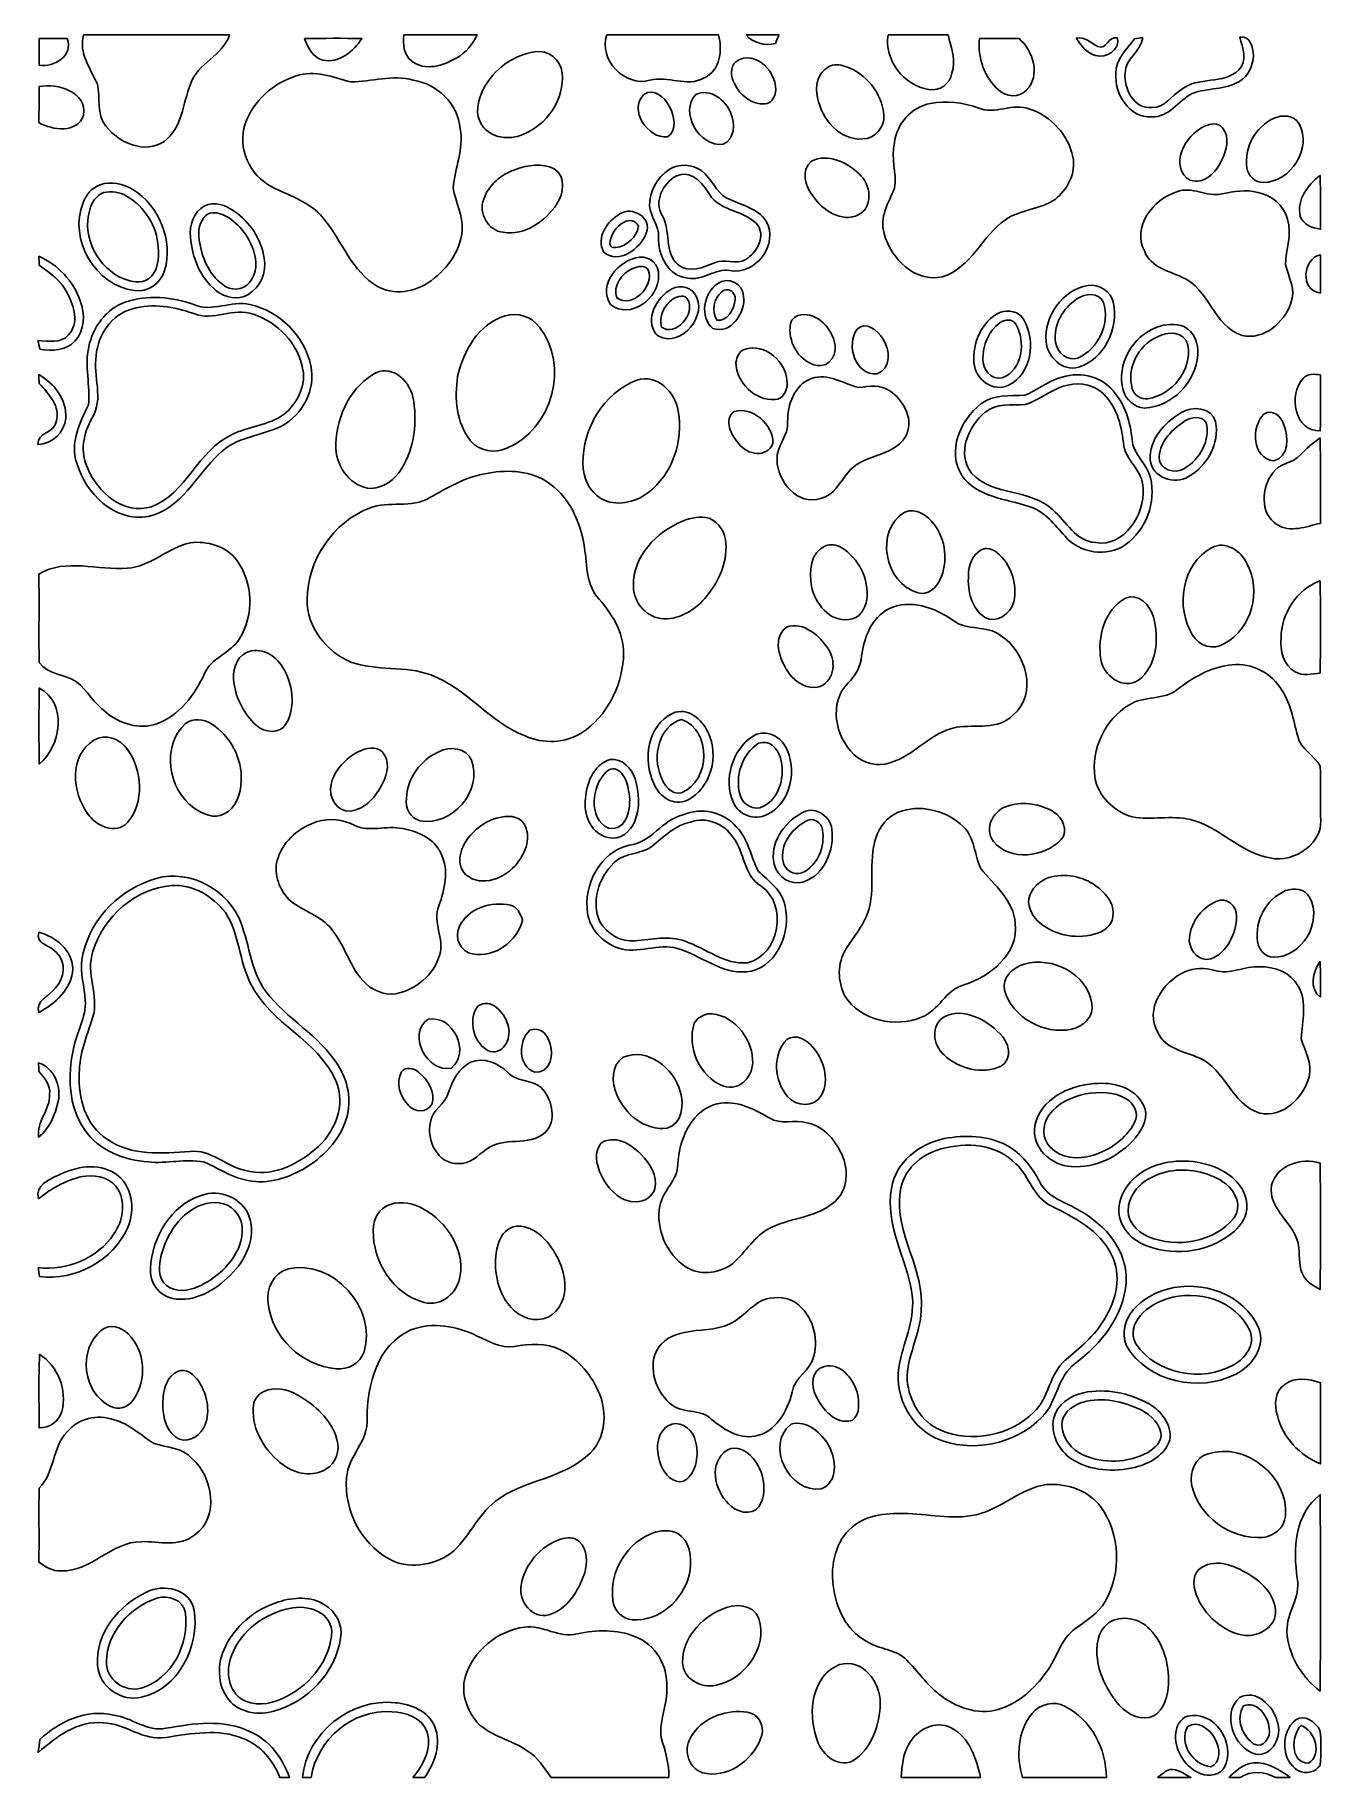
# Model space of a CAD drawing. Header units: centimetres. Extents: x -6.5 to 6.6, y -8.8 to 8.8.
import ezdxf

# ---------------------------------------------------------------- set-up
doc = ezdxf.new("R2010")
doc.units = ezdxf.units.CM
doc.header["$MEASUREMENT"] = 0
doc.layers.add('Camada 1', color=7, linetype='Continuous')

msp = doc.modelspace()

# ---------------------------------------------------------------- linework, layer by layer
at = {"layer": 'Camada 1'}
for points, knots in [([(-6.46747, 8.78381), (-6.37292, 8.78346), (-6.27873, 8.7831), (-6.18418, 8.78451), (-6.18418, 8.78451), (-6.1154, 8.60989), (-6.31542, 8.48854), (-6.46818, 8.51323), (-6.46818, 8.51323), (-6.46923, 8.60354), (-6.46818, 8.69385), (-6.46747, 8.78381)], [0, 0, 0, 0, 0.25, 0.25, 0.25, 0.25, 0.5, 0.5, 0.5, 0.5, 1, 1, 1, 1]), ([(-6.01944, 8.81944), (-6.01944, 8.81944), (-4.53884, 8.81944), (-4.53884, 8.81944), (-4.53884, 8.81944), (-4.61044, 8.60671), (-4.86197, 8.53263), (-4.93535, 8.32131), (-4.93535, 8.32131), (-5.01402, 8.12518), (-5.01791, 7.87646), (-5.20171, 7.74064), (-5.20171, 7.74064), (-5.3975, 7.60976), (-5.66103, 7.72653), (-5.7912, 7.89693), (-5.7912, 7.89693), (-5.88856, 8.01793), (-5.84763, 8.1795), (-5.87587, 8.3192), (-5.87587, 8.3192), (-5.94959, 8.47725), (-6.06495, 8.63388), (-6.01944, 8.81944)], [0, 0, 0, 0, 0.14285714, 0.14285714, 0.14285714, 0.14285714, 0.28571429, 0.28571429, 0.28571429, 0.28571429, 0.42857143, 0.42857143, 0.42857143, 0.42857143, 0.57142857, 0.57142857, 0.57142857, 0.57142857, 0.71428571, 0.71428571, 0.71428571, 0.71428571, 1, 1, 1, 1]), ([(-3.77895, 8.78169), (-3.58563, 8.78416), (-3.39195, 8.78699), (-3.19863, 8.78169), (-3.19863, 8.78169), (-3.28471, 8.65293), (-3.43005, 8.52805), (-3.59621, 8.56368), (-3.59621, 8.56368), (-3.69605, 8.59296), (-3.74755, 8.68997), (-3.77895, 8.78169)], [0, 0, 0, 0, 0.25, 0.25, 0.25, 0.25, 0.5, 0.5, 0.5, 0.5, 1, 1, 1, 1]), ([(-2.77529, 8.81944), (-2.77529, 8.81944), (-2.03059, 8.81944), (-2.03059, 8.81944), (-2.03059, 8.81944), (-2.07963, 8.7263), (-2.14453, 8.63952), (-2.23838, 8.58801), (-2.23838, 8.58801), (-2.37137, 8.50582), (-2.56117, 8.44867), (-2.69662, 8.55591), (-2.69662, 8.55591), (-2.77707, 8.61836), (-2.78482, 8.72596), (-2.77529, 8.81944)], [0, 0, 0, 0, 0.2, 0.2, 0.2, 0.2, 0.4, 0.4, 0.4, 0.4, 0.6, 0.6, 0.6, 0.6, 1, 1, 1, 1]), ([(-1.4478, 8.64763), (-1.3155, 8.67621), (-1.18215, 8.56615), (-1.17228, 8.43421), (-1.17228, 8.43421), (-1.14229, 8.16786), (-1.32856, 7.90715), (-1.57127, 7.80979), (-1.57127, 7.80979), (-1.70814, 7.75194), (-1.89123, 7.7738), (-1.98154, 7.90187), (-1.98154, 7.90187), (-2.05846, 8.01299), (-2.02952, 8.16151), (-1.96708, 8.27263), (-1.96708, 8.27263), (-1.86548, 8.46984), (-1.66863, 8.61695), (-1.4478, 8.64763)], [0, 0, 0, 0, 0.16666667, 0.16666667, 0.16666667, 0.16666667, 0.33333333, 0.33333333, 0.33333333, 0.33333333, 0.5, 0.5, 0.5, 0.5, 0.66666667, 0.66666667, 0.66666667, 0.66666667, 1, 1, 1, 1]), ([(-0.71825, 8.81944), (-0.71825, 8.81944), (0.41239, 8.81944), (0.41239, 8.81944), (0.41239, 8.81944), (0.45402, 8.66352), (0.42862, 8.45925), (0.26634, 8.3834), (0.26634, 8.3834), (0.09136, 8.28463), (-0.10125, 8.41198), (-0.28292, 8.35942), (-0.28292, 8.35942), (-0.53445, 8.29027), (-0.80963, 8.5665), (-0.71825, 8.81944)], [0, 0, 0, 0, 0.2, 0.2, 0.2, 0.2, 0.4, 0.4, 0.4, 0.4, 0.6, 0.6, 0.6, 0.6, 1, 1, 1, 1]), ([(0.58807, 8.54816), (0.78422, 8.6875), (1.02693, 8.42292), (0.98672, 8.22325), (0.98672, 8.22325), (0.9733, 8.17562), (0.94051, 8.12306), (0.88547, 8.12023), (0.88547, 8.12023), (0.74824, 8.10824), (0.62759, 8.21055), (0.57185, 8.32838), (0.57185, 8.32838), (0.53657, 8.39505), (0.52492, 8.49383), (0.58807, 8.54816)], [0, 0, 0, 0, 0.2, 0.2, 0.2, 0.2, 0.4, 0.4, 0.4, 0.4, 0.6, 0.6, 0.6, 0.6, 1, 1, 1, 1]), ([(0.69003, 8.81944), (0.69003, 8.81944), (1.0234, 8.81944), (1.0234, 8.81944), (1.0234, 8.81944), (1.01423, 8.79722), (0.99659, 8.75312), (0.98743, 8.73089), (0.98743, 8.73089), (0.87736, 8.71043), (0.76517, 8.7316), (0.69003, 8.81944)], [0, 0, 0, 0, 0.25, 0.25, 0.25, 0.25, 0.5, 0.5, 0.5, 0.5, 1, 1, 1, 1]), ([(2.12831, 8.81944), (2.12831, 8.81944), (2.73578, 8.81944), (2.73578, 8.81944), (2.73578, 8.81944), (2.76718, 8.69349), (2.81834, 8.5605), (2.77529, 8.43068), (2.77529, 8.43068), (2.7559, 8.32449), (2.64971, 8.24476), (2.54141, 8.26769), (2.54141, 8.26769), (2.29093, 8.30297), (2.08667, 8.56721), (2.12831, 8.81944)], [0, 0, 0, 0, 0.2, 0.2, 0.2, 0.2, 0.4, 0.4, 0.4, 0.4, 0.6, 0.6, 0.6, 0.6, 1, 1, 1, 1]), ([(3.05364, 8.78346), (3.18735, 8.78204), (3.32105, 8.78769), (3.45475, 8.78134), (3.45475, 8.78134), (3.59833, 8.66281), (3.67665, 8.40387), (3.52812, 8.25747), (3.52812, 8.25747), (3.45405, 8.1788), (3.32668, 8.19114), (3.25049, 8.25923), (3.25049, 8.25923), (3.10127, 8.38517), (3.03564, 8.59261), (3.05364, 8.78346)], [0, 0, 0, 0, 0.2, 0.2, 0.2, 0.2, 0.4, 0.4, 0.4, 0.4, 0.6, 0.6, 0.6, 0.6, 1, 1, 1, 1]), ([(4.03365, 8.78663), (4.12184, 8.80533), (4.18146, 8.73724), (4.25238, 8.70055), (4.25238, 8.70055), (4.3441, 8.66493), (4.35785, 8.81309), (4.45028, 8.78874), (4.45028, 8.78874), (4.48027, 8.67198), (4.33458, 8.5732), (4.2298, 8.61025), (4.2298, 8.61025), (4.13878, 8.63282), (4.08128, 8.7122), (4.03365, 8.78663)], [0, 0, 0, 0, 0.2, 0.2, 0.2, 0.2, 0.4, 0.4, 0.4, 0.4, 0.6, 0.6, 0.6, 0.6, 1, 1, 1, 1]), ([(4.62421, 8.77852), (4.64502, 8.78169), (4.687, 8.78769), (4.70782, 8.79086), (4.70782, 8.79086), (4.69018, 8.6494), (4.52966, 8.57778), (4.52825, 8.43315), (4.52825, 8.43315), (4.51343, 8.27511), (4.61856, 8.06696), (4.80094, 8.08354), (4.80094, 8.08354), (4.92901, 8.08143), (5.00308, 8.20349), (5.09975, 8.26805), (5.09975, 8.26805), (5.26803, 8.40139), (5.52272, 8.31461), (5.68113, 8.46419), (5.68113, 8.46419), (5.76896, 8.55733), (5.71958, 8.68891), (5.68959, 8.7951), (5.68959, 8.7951), (5.80424, 8.81274), (5.82083, 8.69385), (5.82719, 8.60954), (5.82719, 8.60954), (5.82365, 8.50723), (5.77778, 8.40069), (5.68537, 8.34918), (5.68537, 8.34918), (5.54177, 8.25887), (5.36222, 8.28639), (5.20841, 8.22606), (5.20841, 8.22606), (5.06764, 8.15269), (4.97346, 7.98195), (4.79672, 7.989), (4.79672, 7.989), (4.56847, 7.97806), (4.421, 8.2229), (4.43406, 8.42926), (4.43406, 8.42926), (4.43512, 8.57144), (4.54235, 8.67444), (4.62421, 8.77852)], [0, 0, 0, 0, 0.07692308, 0.07692308, 0.07692308, 0.07692308, 0.15384615, 0.15384615, 0.15384615, 0.15384615, 0.23076923, 0.23076923, 0.23076923, 0.23076923, 0.30769231, 0.30769231, 0.30769231, 0.30769231, 0.38461538, 0.38461538, 0.38461538, 0.38461538, 0.46153846, 0.46153846, 0.46153846, 0.46153846, 0.53846154, 0.53846154, 0.53846154, 0.53846154, 0.61538462, 0.61538462, 0.61538462, 0.61538462, 0.69230769, 0.69230769, 0.69230769, 0.69230769, 0.76923077, 0.76923077, 0.76923077, 0.76923077, 0.84615385, 0.84615385, 0.84615385, 0.84615385, 1, 1, 1, 1]), ([(1.52505, 8.49595), (1.57621, 8.52699), (1.64146, 8.51958), (1.69545, 8.49982), (1.69545, 8.49982), (1.90675, 8.43068), (2.06691, 8.22748), (2.08704, 8.00629), (2.08704, 8.00629), (2.09444, 7.88634), (1.99777, 7.76393), (1.87254, 7.76605), (1.87254, 7.76605), (1.63724, 7.7477), (1.45379, 7.96854), (1.41534, 8.18338), (1.41534, 8.18338), (1.3836, 8.29521), (1.41781, 8.43738), (1.52505, 8.49595)], [0, 0, 0, 0, 0.16666667, 0.16666667, 0.16666667, 0.16666667, 0.33333333, 0.33333333, 0.33333333, 0.33333333, 0.5, 0.5, 0.5, 0.5, 0.66666667, 0.66666667, 0.66666667, 0.66666667, 1, 1, 1, 1]), ([(-6.46747, 8.29591), (-6.28015, 8.33154), (-5.98099, 8.24653), (-6.01698, 8.00629), (-6.01698, 8.00629), (-6.08471, 7.82002), (-6.3306, 7.85318), (-6.4703, 7.9315), (-6.4703, 7.9315), (-6.46782, 8.05321), (-6.46888, 8.17456), (-6.46747, 8.29591)], [0, 0, 0, 0, 0.25, 0.25, 0.25, 0.25, 0.5, 0.5, 0.5, 0.5, 1, 1, 1, 1]), ([(-3.86503, 8.40457), (-3.67736, 8.46807), (-3.49037, 8.39152), (-3.31116, 8.34319), (-3.31116, 8.34319), (-3.10056, 8.34531), (-2.8889, 8.4208), (-2.67864, 8.36083), (-2.67864, 8.36083), (-2.43451, 8.32237), (-2.22566, 8.11988), (-2.2038, 7.87011), (-2.2038, 7.87011), (-2.16675, 7.66514), (-2.25743, 7.47077), (-2.27471, 7.27039), (-2.27471, 7.27039), (-2.25142, 7.12681), (-2.17487, 6.99206), (-2.18334, 6.84176), (-2.18334, 6.84176), (-2.20027, 6.61952), (-2.35162, 6.42761), (-2.53259, 6.30836), (-2.53259, 6.30836), (-2.6938, 6.20112), (-2.9224, 6.18208), (-3.08327, 6.29954), (-3.08327, 6.29954), (-3.33269, 6.47276), (-3.42018, 6.7818), (-3.6195, 6.9991), (-3.6195, 6.9991), (-3.75284, 7.13916), (-3.94334, 7.1949), (-4.11091, 7.28062), (-4.11091, 7.28062), (-4.33492, 7.39422), (-4.46334, 7.67785), (-4.3815, 7.9188), (-4.3815, 7.9188), (-4.30072, 8.15163), (-4.09716, 8.33084), (-3.86503, 8.40457)], [0, 0, 0, 0, 0.08333333, 0.08333333, 0.08333333, 0.08333333, 0.16666667, 0.16666667, 0.16666667, 0.16666667, 0.25, 0.25, 0.25, 0.25, 0.33333333, 0.33333333, 0.33333333, 0.33333333, 0.41666667, 0.41666667, 0.41666667, 0.41666667, 0.5, 0.5, 0.5, 0.5, 0.58333333, 0.58333333, 0.58333333, 0.58333333, 0.66666667, 0.66666667, 0.66666667, 0.66666667, 0.75, 0.75, 0.75, 0.75, 0.83333333, 0.83333333, 0.83333333, 0.83333333, 1, 1, 1, 1]), ([(-0.3429, 8.21654), (-0.24659, 8.28745), (-0.13053, 8.18656), (-0.08714, 8.09872), (-0.08714, 8.09872), (-0.03668, 8.00558), (0.00175, 7.85354), (-0.10653, 7.78581), (-0.10653, 7.78581), (-0.30302, 7.76746), (-0.50658, 8.06344), (-0.3429, 8.21654)], [0, 0, 0, 0, 0.25, 0.25, 0.25, 0.25, 0.5, 0.5, 0.5, 0.5, 1, 1, 1, 1]), ([(0.18345, 8.21689), (0.32526, 8.28533), (0.48506, 8.15763), (0.53798, 8.0271), (0.53798, 8.0271), (0.57572, 7.92373), (0.58137, 7.76111), (0.45826, 7.71277), (0.45826, 7.71277), (0.21802, 7.68032), (0.00811, 8.04156), (0.18345, 8.21689)], [0, 0, 0, 0, 0.25, 0.25, 0.25, 0.25, 0.5, 0.5, 0.5, 0.5, 1, 1, 1, 1]), ([(2.55729, 8.12518), (2.7178, 8.15728), (2.88466, 8.13646), (3.03776, 8.08143), (3.03776, 8.08143), (3.20993, 8.00487), (3.39195, 8.13893), (3.56481, 8.06767), (3.56481, 8.06767), (3.77825, 7.99641), (3.95498, 7.80732), (3.99944, 7.58506), (3.99944, 7.58506), (4.03401, 7.42102), (3.94616, 7.25311), (3.81881, 7.15327), (3.81881, 7.15327), (3.66676, 7.05026), (3.4692, 7.05202), (3.31681, 6.94867), (3.31681, 6.94867), (3.07798, 6.78568), (2.9732, 6.46148), (2.6804, 6.37187), (2.6804, 6.37187), (2.39994, 6.3059), (2.1544, 6.55637), (2.0895, 6.80931), (2.0895, 6.80931), (2.03658, 6.97018), (2.1343, 7.12328), (2.19357, 7.26651), (2.19357, 7.26651), (2.22108, 7.4189), (2.15229, 7.57414), (2.19251, 7.72653), (2.19251, 7.72653), (2.21755, 7.91845), (2.3622, 8.09166), (2.55729, 8.12518)], [0, 0, 0, 0, 0.09090909, 0.09090909, 0.09090909, 0.09090909, 0.18181818, 0.18181818, 0.18181818, 0.18181818, 0.27272727, 0.27272727, 0.27272727, 0.27272727, 0.36363636, 0.36363636, 0.36363636, 0.36363636, 0.45454545, 0.45454545, 0.45454545, 0.45454545, 0.54545455, 0.54545455, 0.54545455, 0.54545455, 0.63636364, 0.63636364, 0.63636364, 0.63636364, 0.72727273, 0.72727273, 0.72727273, 0.72727273, 0.81818182, 0.81818182, 0.81818182, 0.81818182, 1, 1, 1, 1]), ([(6.03637, 7.97525), (6.11928, 8.01404), (6.24099, 8.0084), (6.29072, 7.92021), (6.29072, 7.92021), (6.42549, 7.66974), (6.20606, 7.32825), (5.92701, 7.32508), (5.92701, 7.32508), (5.84517, 7.32189), (5.77249, 7.39315), (5.76262, 7.47253), (5.76262, 7.47253), (5.73017, 7.67644), (5.84834, 7.89164), (6.03637, 7.97525)], [0, 0, 0, 0, 0.2, 0.2, 0.2, 0.2, 0.4, 0.4, 0.4, 0.4, 0.6, 0.6, 0.6, 0.6, 1, 1, 1, 1]), ([(5.334, 7.8941), (5.38938, 7.92162), (5.47051, 7.93679), (5.5139, 7.88), (5.5139, 7.88), (5.59505, 7.78474), (5.55449, 7.64857), (5.50579, 7.54803), (5.50579, 7.54803), (5.45041, 7.42984), (5.33082, 7.30003), (5.18617, 7.34976), (5.18617, 7.34976), (5.07824, 7.40021), (5.06411, 7.54167), (5.10151, 7.64222), (5.10151, 7.64222), (5.14456, 7.75053), (5.22676, 7.84577), (5.334, 7.8941)], [0, 0, 0, 0, 0.16666667, 0.16666667, 0.16666667, 0.16666667, 0.33333333, 0.33333333, 0.33333333, 0.33333333, 0.5, 0.5, 0.5, 0.5, 0.66666667, 0.66666667, 0.66666667, 0.66666667, 1, 1, 1, 1]), ([(1.3522, 7.53957), (1.5127, 7.62599), (1.71555, 7.52897), (1.83656, 7.4115), (1.83656, 7.4115), (1.95085, 7.30956), (1.98683, 7.08166), (1.83232, 6.99981), (1.83232, 6.99981), (1.6577, 6.91268), (1.46332, 7.04568), (1.36596, 7.18889), (1.36596, 7.18889), (1.29329, 7.28732), (1.24142, 7.44889), (1.3522, 7.53957)], [0, 0, 0, 0, 0.2, 0.2, 0.2, 0.2, 0.4, 0.4, 0.4, 0.4, 0.6, 0.6, 0.6, 0.6, 1, 1, 1, 1]), ([(-1.64429, 7.45808), (-1.52011, 7.50005), (-1.373, 7.52686), (-1.2513, 7.46266), (-1.2513, 7.46266), (-1.131, 7.38752), (-1.155, 7.21077), (-1.22414, 7.10812), (-1.22414, 7.10812), (-1.34267, 6.9342), (-1.54693, 6.78602), (-1.76776, 6.82096), (-1.76776, 6.82096), (-1.92017, 6.83718), (-2.02388, 7.01569), (-1.96568, 7.15644), (-1.96568, 7.15644), (-1.9184, 7.30355), (-1.78576, 7.40728), (-1.64429, 7.45808)], [0, 0, 0, 0, 0.16666667, 0.16666667, 0.16666667, 0.16666667, 0.33333333, 0.33333333, 0.33333333, 0.33333333, 0.5, 0.5, 0.5, 0.5, 0.66666667, 0.66666667, 0.66666667, 0.66666667, 1, 1, 1, 1]), ([(-0.0889, 7.45525), (0.01023, 7.52298), (0.14534, 7.50887), (0.24165, 7.44395), (0.24165, 7.44395), (0.34361, 7.36776), (0.38169, 7.22911), (0.49671, 7.16774), (0.49671, 7.16774), (0.63217, 7.09719), (0.80468, 7.07107), (0.89393, 6.9342), (0.89393, 6.9342), (1.0287, 6.7056), (0.78387, 6.37821), (0.52492, 6.43395), (0.52492, 6.43395), (0.37606, 6.45795), (0.25223, 6.32566), (0.10054, 6.35811), (0.10054, 6.35811), (-0.10054, 6.37433), (-0.20284, 6.59518), (-0.19614, 6.77545), (-0.19614, 6.77545), (-0.18803, 6.8901), (-0.27727, 6.979), (-0.28787, 7.09012), (-0.28787, 7.09012), (-0.28363, 7.2337), (-0.21271, 7.37834), (-0.0889, 7.45525)], [0, 0, 0, 0, 0.11111111, 0.11111111, 0.11111111, 0.11111111, 0.22222222, 0.22222222, 0.22222222, 0.22222222, 0.33333333, 0.33333333, 0.33333333, 0.33333333, 0.44444444, 0.44444444, 0.44444444, 0.44444444, 0.55555556, 0.55555556, 0.55555556, 0.55555556, 0.66666667, 0.66666667, 0.66666667, 0.66666667, 0.77777778, 0.77777778, 0.77777778, 0.77777778, 1, 1, 1, 1]), ([(-0.01905, 7.38928), (-0.01905, 7.38928), (-0.01905, 7.38928), (-0.01905, 7.38928), (-0.01905, 7.38928), (-0.15275, 7.31626), (-0.24377, 7.13139), (-0.15875, 6.99028), (-0.15875, 6.99028), (-0.06631, 6.83648), (-0.14676, 6.61775), (0.00387, 6.49216), (0.00387, 6.49216), (0.11499, 6.40115), (0.25788, 6.4664), (0.37217, 6.51333), (0.37217, 6.51333), (0.47237, 6.56132), (0.59019, 6.48687), (0.68791, 6.54685), (0.68791, 6.54685), (0.79445, 6.61423), (0.88477, 6.75993), (0.81667, 6.8834), (0.81667, 6.8834), (0.69179, 7.04885), (0.43144, 7.02344), (0.31925, 7.20583), (0.31925, 7.20583), (0.24906, 7.32119), (0.13299, 7.46019), (-0.01905, 7.38928)], [0, 0, 0, 0, 0.11111111, 0.11111111, 0.11111111, 0.11111111, 0.22222222, 0.22222222, 0.22222222, 0.22222222, 0.33333333, 0.33333333, 0.33333333, 0.33333333, 0.44444444, 0.44444444, 0.44444444, 0.44444444, 0.55555556, 0.55555556, 0.55555556, 0.55555556, 0.66666667, 0.66666667, 0.66666667, 0.66666667, 0.77777778, 0.77777778, 0.77777778, 0.77777778, 1, 1, 1, 1]), ([(-5.85082, 7.3032), (-5.7397, 7.34024), (-5.61552, 7.31273), (-5.5178, 7.25275), (-5.5178, 7.25275), (-5.25073, 7.088), (-5.1075, 6.73805), (-5.1964, 6.43502), (-5.1964, 6.43502), (-5.23309, 6.30485), (-5.36645, 6.21205), (-5.50228, 6.23217), (-5.50228, 6.23217), (-5.89845, 6.2812), (-6.17149, 6.75004), (-6.02262, 7.12011), (-6.02262, 7.12011), (-5.99193, 7.20019), (-5.93266, 7.27251), (-5.85082, 7.3032)], [0, 0, 0, 0, 0.16666667, 0.16666667, 0.16666667, 0.16666667, 0.33333333, 0.33333333, 0.33333333, 0.33333333, 0.5, 0.5, 0.5, 0.5, 0.66666667, 0.66666667, 0.66666667, 0.66666667, 1, 1, 1, 1]), ([(5.05213, 7.23018), (5.20381, 7.29333), (5.3534, 7.17373), (5.5065, 7.21042), (5.5065, 7.21042), (5.6268, 7.23229), (5.75098, 7.2584), (5.87199, 7.22488), (5.87199, 7.22488), (6.01239, 7.19949), (6.13728, 7.094), (6.17185, 6.95325), (6.17185, 6.95325), (6.22335, 6.8012), (6.15456, 6.64739), (6.15173, 6.49464), (6.15173, 6.49464), (6.18559, 6.36798), (6.26039, 6.23569), (6.20713, 6.10305), (6.20713, 6.10305), (6.13692, 5.90656), (5.93407, 5.72698), (5.71429, 5.77639), (5.71429, 5.77639), (5.42183, 5.87199), (5.38127, 6.25264), (5.10292, 6.36834), (5.10292, 6.36834), (4.96429, 6.42972), (4.79071, 6.47064), (4.72687, 6.62586), (4.72687, 6.62586), (4.59281, 6.87317), (4.81365, 7.15751), (5.05213, 7.23018)], [0, 0, 0, 0, 0.1, 0.1, 0.1, 0.1, 0.2, 0.2, 0.2, 0.2, 0.3, 0.3, 0.3, 0.3, 0.4, 0.4, 0.4, 0.4, 0.5, 0.5, 0.5, 0.5, 0.6, 0.6, 0.6, 0.6, 0.7, 0.7, 0.7, 0.7, 0.8, 0.8, 0.8, 0.8, 1, 1, 1, 1]), ([(6.30166, 6.98534), (6.26426, 7.15081), (6.37892, 7.3025), (6.50346, 7.39668), (6.50346, 7.39668), (6.50875, 7.21501), (6.50558, 7.03333), (6.50558, 6.852), (6.50558, 6.852), (6.42408, 6.86893), (6.32989, 6.89609), (6.30166, 6.98534)], [0, 0, 0, 0, 0.25, 0.25, 0.25, 0.25, 0.5, 0.5, 0.5, 0.5, 1, 1, 1, 1]), ([(-5.81659, 7.22241), (-5.81659, 7.22241), (-5.81659, 7.22241), (-5.81659, 7.22241), (-5.81659, 7.22241), (-5.88997, 7.1949), (-5.93514, 7.12045), (-5.95558, 7.04814), (-5.95558, 7.04814), (-6.03849, 6.77298), (-5.87199, 6.45688), (-5.61021, 6.34894), (-5.61021, 6.34894), (-5.53225, 6.31895), (-5.43418, 6.30096), (-5.3601, 6.34929), (-5.3601, 6.34929), (-5.26026, 6.4216), (-5.25392, 6.55813), (-5.26204, 6.66996), (-5.26204, 6.66996), (-5.2719, 6.88233), (-5.39962, 7.08096), (-5.58129, 7.18819), (-5.58129, 7.18819), (-5.6508, 7.23123), (-5.73758, 7.23864), (-5.81659, 7.22241)], [0, 0, 0, 0, 0.125, 0.125, 0.125, 0.125, 0.25, 0.25, 0.25, 0.25, 0.375, 0.375, 0.375, 0.375, 0.5, 0.5, 0.5, 0.5, 0.625, 0.625, 0.625, 0.625, 0.75, 0.75, 0.75, 0.75, 1, 1, 1, 1]), ([(-4.79248, 7.08942), (-4.69265, 7.13634), (-4.57694, 7.09471), (-4.49121, 7.03579), (-4.49121, 7.03579), (-4.33246, 6.92608), (-4.21781, 6.75004), (-4.18782, 6.55849), (-4.18782, 6.55849), (-4.16243, 6.41809), (-4.22768, 6.26145), (-4.35292, 6.18949), (-4.35292, 6.18949), (-4.45452, 6.13092), (-4.58611, 6.15809), (-4.67359, 6.23005), (-4.67359, 6.23005), (-4.83658, 6.35881), (-4.91842, 6.56766), (-4.93535, 6.7705), (-4.93535, 6.7705), (-4.94736, 6.89081), (-4.90255, 7.02697), (-4.79248, 7.08942)], [0, 0, 0, 0, 0.14285714, 0.14285714, 0.14285714, 0.14285714, 0.28571429, 0.28571429, 0.28571429, 0.28571429, 0.42857143, 0.42857143, 0.42857143, 0.42857143, 0.57142857, 0.57142857, 0.57142857, 0.57142857, 0.71428571, 0.71428571, 0.71428571, 0.71428571, 1, 1, 1, 1]), ([(-0.58596, 7.00651), (-0.46143, 7.09188), (-0.25788, 6.96595), (-0.32032, 6.81389), (-0.32032, 6.81389), (-0.3757, 6.65621), (-0.60006, 6.48828), (-0.75177, 6.62269), (-0.75177, 6.62269), (-0.83255, 6.76451), (-0.71366, 6.93807), (-0.58596, 7.00651)], [0, 0, 0, 0, 0.25, 0.25, 0.25, 0.25, 0.5, 0.5, 0.5, 0.5, 1, 1, 1, 1]), ([(-4.77519, 6.99593), (-4.77519, 6.99593), (-4.77519, 6.99593), (-4.77519, 6.99593), (-4.77519, 6.99593), (-4.84328, 6.93242), (-4.86233, 6.8319), (-4.84681, 6.74263), (-4.84681, 6.74263), (-4.8207, 6.57294), (-4.75226, 6.39621), (-4.60869, 6.29143), (-4.60869, 6.29143), (-4.53178, 6.22723), (-4.40055, 6.22793), (-4.33882, 6.31296), (-4.33882, 6.31296), (-4.25696, 6.40079), (-4.2612, 6.53345), (-4.29682, 6.64033), (-4.29682, 6.64033), (-4.35044, 6.79097), (-4.45698, 6.92925), (-4.6034, 6.9984), (-4.6034, 6.9984), (-4.65596, 7.01957), (-4.72722, 7.03474), (-4.77519, 6.99593)], [0, 0, 0, 0, 0.125, 0.125, 0.125, 0.125, 0.25, 0.25, 0.25, 0.25, 0.375, 0.375, 0.375, 0.375, 0.5, 0.5, 0.5, 0.5, 0.625, 0.625, 0.625, 0.625, 0.75, 0.75, 0.75, 0.75, 1, 1, 1, 1]), ([(-0.54504, 6.92467), (-0.54504, 6.92467), (-0.54504, 6.92467), (-0.54504, 6.92467), (-0.54504, 6.92467), (-0.62406, 6.87951), (-0.68509, 6.79484), (-0.68896, 6.70277), (-0.68896, 6.70277), (-0.67697, 6.63892), (-0.58914, 6.67278), (-0.54926, 6.68867), (-0.54926, 6.68867), (-0.47837, 6.73099), (-0.4064, 6.79591), (-0.40004, 6.8841), (-0.40004, 6.8841), (-0.42367, 6.94124), (-0.4953, 6.95325), (-0.54504, 6.92467)], [0, 0, 0, 0, 0.16666667, 0.16666667, 0.16666667, 0.16666667, 0.33333333, 0.33333333, 0.33333333, 0.33333333, 0.5, 0.5, 0.5, 0.5, 0.66666667, 0.66666667, 0.66666667, 0.66666667, 1, 1, 1, 1]), ([(-6.47135, 6.58035), (-6.27909, 6.49181), (-6.12034, 6.32989), (-6.05189, 6.1281), (-6.05189, 6.1281), (-5.99897, 5.99439), (-6.00428, 5.82507), (-6.10799, 5.71712), (-6.10799, 5.71712), (-6.19972, 5.6268), (-6.33976, 5.61092), (-6.46007, 5.63915), (-6.46007, 5.63915), (-6.46499, 5.66067), (-6.47488, 5.70371), (-6.47946, 5.72487), (-6.47946, 5.72487), (-6.37645, 5.7224), (-6.24699, 5.69241), (-6.17007, 5.78167), (-6.17007, 5.78167), (-6.06107, 5.89704), (-6.11222, 6.07835), (-6.18101, 6.20182), (-6.18101, 6.20182), (-6.23992, 6.32919), (-6.35847, 6.40749), (-6.4657, 6.49005), (-6.4657, 6.49005), (-6.46711, 6.51262), (-6.46994, 6.55778), (-6.47135, 6.58035)], [0, 0, 0, 0, 0.11111111, 0.11111111, 0.11111111, 0.11111111, 0.22222222, 0.22222222, 0.22222222, 0.22222222, 0.33333333, 0.33333333, 0.33333333, 0.33333333, 0.44444444, 0.44444444, 0.44444444, 0.44444444, 0.55555556, 0.55555556, 0.55555556, 0.55555556, 0.66666667, 0.66666667, 0.66666667, 0.66666667, 0.77777778, 0.77777778, 0.77777778, 0.77777778, 1, 1, 1, 1]), ([(-0.387, 6.56872), (-0.28327, 6.58354), (-0.1852, 6.48864), (-0.19614, 6.38352), (-0.19614, 6.38352), (-0.18415, 6.15492), (-0.48436, 5.92949), (-0.6805, 6.09035), (-0.6805, 6.09035), (-0.81526, 6.29214), (-0.59796, 6.54826), (-0.387, 6.56872)], [0, 0, 0, 0, 0.25, 0.25, 0.25, 0.25, 0.5, 0.5, 0.5, 0.5, 1, 1, 1, 1]), ([(6.50628, 6.20572), (6.29425, 6.22969), (6.32812, 6.56201), (6.50662, 6.592), (6.50662, 6.592), (6.50804, 6.46324), (6.50558, 6.33448), (6.50628, 6.20572)], [0, 0, 0, 0, 0.33333333, 0.33333333, 0.33333333, 0.33333333, 1, 1, 1, 1]), ([(-0.45437, 6.45478), (-0.45437, 6.45478), (-0.45437, 6.45478), (-0.45437, 6.45478), (-0.45437, 6.45478), (-0.56515, 6.40891), (-0.6625, 6.27979), (-0.61806, 6.15702), (-0.61806, 6.15702), (-0.45685, 6.05048), (-0.23741, 6.26991), (-0.29915, 6.44136), (-0.29915, 6.44136), (-0.33655, 6.49534), (-0.40393, 6.477), (-0.45437, 6.45478)], [0, 0, 0, 0, 0.2, 0.2, 0.2, 0.2, 0.4, 0.4, 0.4, 0.4, 0.6, 0.6, 0.6, 0.6, 1, 1, 1, 1]), ([(0.40323, 6.30166), (0.50341, 6.38069), (0.6664, 6.2999), (0.66604, 6.1729), (0.66604, 6.1729), (0.68826, 6.0085), (0.53833, 5.78343), (0.3556, 5.84834), (0.3556, 5.84834), (0.21519, 5.95982), (0.26282, 6.20923), (0.40323, 6.30166)], [0, 0, 0, 0, 0.25, 0.25, 0.25, 0.25, 0.5, 0.5, 0.5, 0.5, 1, 1, 1, 1]), ([(-5.59505, 6.11328), (-5.37033, 6.19407), (-5.12234, 6.16795), (-4.90114, 6.08929), (-4.90114, 6.08929), (-4.71628, 6.00638), (-4.52472, 6.13587), (-4.33528, 6.08929), (-4.33528, 6.08929), (-4.03401, 6.02755), (-3.7793, 5.77215), (-3.71651, 5.47122), (-3.71651, 5.47122), (-3.66289, 5.23063), (-3.80152, 4.97557), (-4.01179, 4.85951), (-4.01179, 4.85951), (-4.21993, 4.75755), (-4.47815, 4.75085), (-4.64784, 4.57624), (-4.64784, 4.57624), (-4.87539, 4.35751), (-5.0292, 4.02201), (-5.36222, 3.94511), (-5.36222, 3.94511), (-5.70194, 3.88338), (-5.99722, 4.17865), (-6.08612, 4.4838), (-6.08612, 4.4838), (-6.15879, 4.68841), (-6.05437, 4.89338), (-5.969, 5.07471), (-5.969, 5.07471), (-5.94465, 5.26837), (-6.01203, 5.46664), (-5.96477, 5.66032), (-5.96477, 5.66032), (-5.9249, 5.85927), (-5.79084, 6.04485), (-5.59505, 6.11328)], [0, 0, 0, 0, 0.09090909, 0.09090909, 0.09090909, 0.09090909, 0.18181818, 0.18181818, 0.18181818, 0.18181818, 0.27272727, 0.27272727, 0.27272727, 0.27272727, 0.36363636, 0.36363636, 0.36363636, 0.36363636, 0.45454545, 0.45454545, 0.45454545, 0.45454545, 0.54545455, 0.54545455, 0.54545455, 0.54545455, 0.63636364, 0.63636364, 0.63636364, 0.63636364, 0.72727273, 0.72727273, 0.72727273, 0.72727273, 0.81818182, 0.81818182, 0.81818182, 0.81818182, 1, 1, 1, 1]), ([(-0.09172, 6.22899), (-0.01447, 6.28755), (0.11148, 6.28543), (0.17003, 6.20148), (0.17003, 6.20148), (0.3182, 5.98874), (0.03422, 5.6469), (-0.19685, 5.76896), (-0.19685, 5.76896), (-0.34678, 5.89597), (-0.23318, 6.14009), (-0.09172, 6.22899)], [0, 0, 0, 0, 0.25, 0.25, 0.25, 0.25, 0.5, 0.5, 0.5, 0.5, 1, 1, 1, 1]), ([(-0.04903, 6.14785), (-0.04903, 6.14785), (-0.04903, 6.14785), (-0.04903, 6.14785), (-0.04903, 6.14785), (-0.13864, 6.08507), (-0.1919, 5.97041), (-0.16651, 5.86139), (-0.16651, 5.86139), (-0.02258, 5.76085), (0.17992, 5.9951), (0.10195, 6.13657), (0.10195, 6.13657), (0.07549, 6.19512), (-0.00599, 6.17536), (-0.04903, 6.14785)], [0, 0, 0, 0, 0.2, 0.2, 0.2, 0.2, 0.4, 0.4, 0.4, 0.4, 0.6, 0.6, 0.6, 0.6, 1, 1, 1, 1]), ([(0.44484, 6.22017), (0.44484, 6.22017), (0.44484, 6.22017), (0.44484, 6.22017), (0.44484, 6.22017), (0.36405, 6.15456), (0.33725, 6.02156), (0.39404, 5.93231), (0.39404, 5.93231), (0.50587, 5.9129), (0.5715, 6.04838), (0.57996, 6.14045), (0.57996, 6.14045), (0.59124, 6.21383), (0.50341, 6.27238), (0.44484, 6.22017)], [0, 0, 0, 0, 0.2, 0.2, 0.2, 0.2, 0.4, 0.4, 0.4, 0.4, 0.6, 0.6, 0.6, 0.6, 1, 1, 1, 1]), ([(4.14972, 6.28368), (4.26437, 6.29954), (4.38714, 6.22158), (4.40972, 6.10551), (4.40972, 6.10551), (4.46722, 5.84517), (4.31587, 5.53755), (4.05623, 5.45606), (4.05623, 5.45606), (3.8929, 5.41019), (3.74368, 5.55766), (3.72957, 5.71324), (3.72957, 5.71324), (3.70416, 5.96971), (3.89395, 6.23605), (4.14972, 6.28368)], [0, 0, 0, 0, 0.2, 0.2, 0.2, 0.2, 0.4, 0.4, 0.4, 0.4, 0.6, 0.6, 0.6, 0.6, 1, 1, 1, 1]), ([(4.04106, 6.1461), (4.04106, 6.1461), (4.04106, 6.1461), (4.04106, 6.1461), (4.04106, 6.1461), (3.89924, 6.0533), (3.79801, 5.88186), (3.8241, 5.70934), (3.8241, 5.70934), (3.83857, 5.60387), (3.94616, 5.50615), (4.05623, 5.55166), (4.05623, 5.55166), (4.25874, 5.64161), (4.37797, 5.89879), (4.31095, 6.11082), (4.31095, 6.11082), (4.26614, 6.217), (4.12009, 6.20572), (4.04106, 6.1461)], [0, 0, 0, 0, 0.16666667, 0.16666667, 0.16666667, 0.16666667, 0.33333333, 0.33333333, 0.33333333, 0.33333333, 0.5, 0.5, 0.5, 0.5, 0.66666667, 0.66666667, 0.66666667, 0.66666667, 1, 1, 1, 1]), ([(-5.52343, 6.04519), (-5.52343, 6.04519), (-5.52343, 6.04519), (-5.52343, 6.04519), (-5.52343, 6.04519), (-5.73475, 5.99193), (-5.87233, 5.78379), (-5.88963, 5.57388), (-5.88963, 5.57388), (-5.92384, 5.36468), (-5.81025, 5.13679), (-5.93054, 4.94312), (-5.93054, 4.94312), (-6.02014, 4.78966), (-6.05754, 4.59422), (-5.97429, 4.42982), (-5.97429, 4.42982), (-5.87375, 4.18429), (-5.61021, 3.95639), (-5.33047, 4.04388), (-5.33047, 4.04388), (-4.97346, 4.17971), (-4.86056, 4.61186), (-4.51943, 4.77097), (-4.51943, 4.77097), (-4.34869, 4.8588), (-4.14372, 4.86516), (-3.98568, 4.97874), (-3.98568, 4.97874), (-3.85797, 5.08776), (-3.76555, 5.25921), (-3.79659, 5.43065), (-3.79659, 5.43065), (-3.84315, 5.691), (-4.04953, 5.9129), (-4.29965, 5.99157), (-4.29965, 5.99157), (-4.49791, 6.06495), (-4.70322, 5.91679), (-4.90114, 5.99827), (-4.90114, 5.99827), (-5.1001, 6.06743), (-5.31741, 6.10729), (-5.52343, 6.04519)], [0, 0, 0, 0, 0.08333333, 0.08333333, 0.08333333, 0.08333333, 0.16666667, 0.16666667, 0.16666667, 0.16666667, 0.25, 0.25, 0.25, 0.25, 0.33333333, 0.33333333, 0.33333333, 0.33333333, 0.41666667, 0.41666667, 0.41666667, 0.41666667, 0.5, 0.5, 0.5, 0.5, 0.58333333, 0.58333333, 0.58333333, 0.58333333, 0.66666667, 0.66666667, 0.66666667, 0.66666667, 0.75, 0.75, 0.75, 0.75, 0.83333333, 0.83333333, 0.83333333, 0.83333333, 1, 1, 1, 1]), ([(-1.75012, 5.97605), (-1.62277, 6.01486), (-1.48132, 5.969), (-1.40194, 5.86246), (-1.40194, 5.86246), (-1.09361, 5.47475), (-1.27494, 4.82211), (-1.73036, 4.6362), (-1.73036, 4.6362), (-1.85313, 4.57975), (-2.01048, 4.60409), (-2.09832, 4.71099), (-2.09832, 4.71099), (-2.24401, 4.89091), (-2.26236, 5.14139), (-2.2299, 5.36222), (-2.2299, 5.36222), (-2.17311, 5.62081), (-2.01682, 5.89314), (-1.75012, 5.97605)], [0, 0, 0, 0, 0.16666667, 0.16666667, 0.16666667, 0.16666667, 0.33333333, 0.33333333, 0.33333333, 0.33333333, 0.5, 0.5, 0.5, 0.5, 0.66666667, 0.66666667, 0.66666667, 0.66666667, 1, 1, 1, 1]), ([(1.21391, 5.97853), (1.38182, 6.02862), (1.54657, 5.87409), (1.58326, 5.71816), (1.58326, 5.71816), (1.62594, 5.60846), (1.54023, 5.44617), (1.40899, 5.47299), (1.40899, 5.47299), (1.23859, 5.50403), (1.12253, 5.69029), (1.13629, 5.85786), (1.13629, 5.85786), (1.13312, 5.91043), (1.16521, 5.95911), (1.21391, 5.97853)], [0, 0, 0, 0, 0.2, 0.2, 0.2, 0.2, 0.4, 0.4, 0.4, 0.4, 0.6, 0.6, 0.6, 0.6, 1, 1, 1, 1]), ([(3.26073, 6.00886), (3.34539, 6.04343), (3.45687, 6.02051), (3.50202, 5.93514), (3.50202, 5.93514), (3.62832, 5.72347), (3.58352, 5.39043), (3.34892, 5.27402), (3.34892, 5.27402), (3.18947, 5.19289), (3.00989, 5.33541), (2.99826, 5.5005), (2.99826, 5.5005), (2.98131, 5.6956), (3.0741, 5.92454), (3.26073, 6.00886)], [0, 0, 0, 0, 0.2, 0.2, 0.2, 0.2, 0.4, 0.4, 0.4, 0.4, 0.6, 0.6, 0.6, 0.6, 1, 1, 1, 1]), ([(1.81468, 5.84093), (1.90358, 5.92771), (2.02812, 5.82682), (2.07432, 5.74145), (2.07432, 5.74145), (2.15018, 5.63421), (2.16252, 5.44089), (2.01648, 5.38797), (2.01648, 5.38797), (1.79422, 5.36892), (1.70074, 5.68642), (1.81468, 5.84093)], [0, 0, 0, 0, 0.25, 0.25, 0.25, 0.25, 0.5, 0.5, 0.5, 0.5, 1, 1, 1, 1]), ([(3.26107, 5.90585), (3.26107, 5.90585), (3.26107, 5.90585), (3.26107, 5.90585), (3.26107, 5.90585), (3.14713, 5.82329), (3.08715, 5.67689), (3.08751, 5.53895), (3.08751, 5.53895), (3.0868, 5.43665), (3.17005, 5.31847), (3.28436, 5.3474), (3.28436, 5.3474), (3.4932, 5.42571), (3.52354, 5.71816), (3.42194, 5.89138), (3.42194, 5.89138), (3.38313, 5.94888), (3.31223, 5.94113), (3.26107, 5.90585)], [0, 0, 0, 0, 0.16666667, 0.16666667, 0.16666667, 0.16666667, 0.33333333, 0.33333333, 0.33333333, 0.33333333, 0.5, 0.5, 0.5, 0.5, 0.66666667, 0.66666667, 0.66666667, 0.66666667, 1, 1, 1, 1]), ([(4.84964, 5.86176), (4.93713, 5.89033), (5.03731, 5.90303), (5.12444, 5.86634), (5.12444, 5.86634), (5.22746, 5.81483), (5.27297, 5.69136), (5.2652, 5.58165), (5.2652, 5.58165), (5.24369, 5.30436), (5.0052, 5.056), (4.72475, 5.04048), (4.72475, 5.04048), (4.62385, 5.05107), (4.5346, 5.12339), (4.50849, 5.22216), (4.50849, 5.22216), (4.4383, 5.48111), (4.60269, 5.76932), (4.84964, 5.86176)], [0, 0, 0, 0, 0.16666667, 0.16666667, 0.16666667, 0.16666667, 0.33333333, 0.33333333, 0.33333333, 0.33333333, 0.5, 0.5, 0.5, 0.5, 0.66666667, 0.66666667, 0.66666667, 0.66666667, 1, 1, 1, 1]), ([(0.67415, 5.63562), (0.88299, 5.70934), (1.10842, 5.50262), (1.10737, 5.29342), (1.10737, 5.29342), (1.11195, 5.22005), (1.06432, 5.13291), (0.98424, 5.12762), (0.98424, 5.12762), (0.78069, 5.11493), (0.58949, 5.30119), (0.58807, 5.50367), (0.58807, 5.50367), (0.5976, 5.55519), (0.61982, 5.61657), (0.67415, 5.63562)], [0, 0, 0, 0, 0.2, 0.2, 0.2, 0.2, 0.4, 0.4, 0.4, 0.4, 0.6, 0.6, 0.6, 0.6, 1, 1, 1, 1]), ([(4.85034, 5.76085), (4.85034, 5.76085), (4.85034, 5.76085), (4.85034, 5.76085), (4.85034, 5.76085), (4.66195, 5.67372), (4.53884, 5.44159), (4.60128, 5.2384), (4.60128, 5.2384), (4.61926, 5.17102), (4.69053, 5.1248), (4.76003, 5.13644), (4.76003, 5.13644), (5.00486, 5.17596), (5.20946, 5.42748), (5.16431, 5.67796), (5.16431, 5.67796), (5.13115, 5.82083), (4.95547, 5.82117), (4.85034, 5.76085)], [0, 0, 0, 0, 0.16666667, 0.16666667, 0.16666667, 0.16666667, 0.33333333, 0.33333333, 0.33333333, 0.33333333, 0.5, 0.5, 0.5, 0.5, 0.66666667, 0.66666667, 0.66666667, 0.66666667, 1, 1, 1, 1]), ([(-3.08997, 5.3802), (-2.91465, 5.4998), (-2.71992, 5.32729), (-2.68252, 5.15338), (-2.68252, 5.15338), (-2.63596, 4.90926), (-2.66381, 4.63973), (-2.79858, 4.42665), (-2.79858, 4.42665), (-2.86419, 4.3194), (-2.97638, 4.23403), (-3.10515, 4.22804), (-3.10515, 4.22804), (-3.30729, 4.24249), (-3.45263, 4.43547), (-3.46287, 4.62879), (-3.46287, 4.62879), (-3.46991, 4.91559), (-3.34115, 5.22676), (-3.08997, 5.3802)], [0, 0, 0, 0, 0.16666667, 0.16666667, 0.16666667, 0.16666667, 0.33333333, 0.33333333, 0.33333333, 0.33333333, 0.5, 0.5, 0.5, 0.5, 0.66666667, 0.66666667, 0.66666667, 0.66666667, 1, 1, 1, 1]), ([(-6.47206, 5.38198), (-6.31647, 5.29201), (-6.18313, 5.12726), (-6.1976, 4.93888), (-6.1976, 4.93888), (-6.20888, 4.79424), (-6.33659, 4.67995), (-6.47946, 4.67184), (-6.47946, 4.67184), (-6.48616, 4.79777), (-6.31155, 4.78613), (-6.29425, 4.90361), (-6.29425, 4.90361), (-6.24662, 5.06165), (-6.3708, 5.18478), (-6.4664, 5.29025), (-6.4664, 5.29025), (-6.46782, 5.31318), (-6.47064, 5.35905), (-6.47206, 5.38198)], [0, 0, 0, 0, 0.16666667, 0.16666667, 0.16666667, 0.16666667, 0.33333333, 0.33333333, 0.33333333, 0.33333333, 0.5, 0.5, 0.5, 0.5, 0.66666667, 0.66666667, 0.66666667, 0.66666667, 1, 1, 1, 1]), ([(-0.41697, 5.32377), (-0.21378, 5.3975), (-0.0247, 5.20064), (0.00387, 5.01085), (0.00387, 5.01085), (0.05927, 4.70746), (-0.05574, 4.37268), (-0.30268, 4.18358), (-0.30268, 4.18358), (-0.43532, 4.08481), (-0.62793, 4.04001), (-0.77823, 4.12608), (-0.77823, 4.12608), (-0.90134, 4.1977), (-0.95919, 4.34374), (-0.96166, 4.48098), (-0.96166, 4.48098), (-0.96448, 4.8334), (-0.75282, 5.19606), (-0.41697, 5.32377)], [0, 0, 0, 0, 0.16666667, 0.16666667, 0.16666667, 0.16666667, 0.33333333, 0.33333333, 0.33333333, 0.33333333, 0.5, 0.5, 0.5, 0.5, 0.66666667, 0.66666667, 0.66666667, 0.66666667, 1, 1, 1, 1]), ([(1.35395, 5.34175), (1.5233, 5.39855), (1.67498, 5.2899), (1.83161, 5.24932), (1.83161, 5.24932), (1.93674, 5.26308), (2.05281, 5.2825), (2.14558, 5.21616), (2.14558, 5.21616), (2.29093, 5.11986), (2.4003, 4.91137), (2.30222, 4.74627), (2.30222, 4.74627), (2.16675, 4.54201), (1.86584, 4.57729), (1.71944, 4.38643), (1.71944, 4.38643), (1.63971, 4.29153), (1.5815, 4.15748), (1.4485, 4.12784), (1.4485, 4.12784), (1.21391, 4.04847), (1.00717, 4.2993), (1.004, 4.5166), (1.004, 4.5166), (0.9906, 4.65842), (1.12783, 4.76108), (1.11159, 4.90361), (1.11159, 4.90361), (1.10912, 5.07471), (1.18004, 5.27826), (1.35395, 5.34175)], [0, 0, 0, 0, 0.11111111, 0.11111111, 0.11111111, 0.11111111, 0.22222222, 0.22222222, 0.22222222, 0.22222222, 0.33333333, 0.33333333, 0.33333333, 0.33333333, 0.44444444, 0.44444444, 0.44444444, 0.44444444, 0.55555556, 0.55555556, 0.55555556, 0.55555556, 0.66666667, 0.66666667, 0.66666667, 0.66666667, 0.77777778, 0.77777778, 0.77777778, 0.77777778, 1, 1, 1, 1]), ([(3.85585, 5.34387), (4.04318, 5.41548), (4.27672, 5.37739), (4.40689, 5.21723), (4.40689, 5.21723), (4.52683, 5.08034), (4.58152, 4.90078), (4.5988, 4.72227), (4.5988, 4.72227), (4.60833, 4.57129), (4.75543, 4.47957), (4.78472, 4.33492), (4.78472, 4.33492), (4.84681, 4.08763), (4.7392, 3.80541), (4.53073, 3.65831), (4.53073, 3.65831), (4.34552, 3.52602), (4.06717, 3.57399), (3.92112, 3.74368), (3.92112, 3.74368), (3.81565, 3.8615), (3.71369, 3.99767), (3.55599, 4.04671), (3.55599, 4.04671), (3.32176, 4.12574), (3.02965, 4.13597), (2.87584, 4.35926), (2.87584, 4.35926), (2.72238, 4.60092), (2.85855, 4.92337), (3.06916, 5.08353), (3.06916, 5.08353), (3.1951, 5.183), (3.36232, 5.16536), (3.51189, 5.17243), (3.51189, 5.17243), (3.63255, 5.21723), (3.73238, 5.30542), (3.85585, 5.34387)], [0, 0, 0, 0, 0.09090909, 0.09090909, 0.09090909, 0.09090909, 0.18181818, 0.18181818, 0.18181818, 0.18181818, 0.27272727, 0.27272727, 0.27272727, 0.27272727, 0.36363636, 0.36363636, 0.36363636, 0.36363636, 0.45454545, 0.45454545, 0.45454545, 0.45454545, 0.54545455, 0.54545455, 0.54545455, 0.54545455, 0.63636364, 0.63636364, 0.63636364, 0.63636364, 0.72727273, 0.72727273, 0.72727273, 0.72727273, 0.81818182, 0.81818182, 0.81818182, 0.81818182, 1, 1, 1, 1]), ([(3.90172, 5.26238), (3.90172, 5.26238), (3.90172, 5.26238), (3.90172, 5.26238), (3.90172, 5.26238), (3.76449, 5.22076), (3.65512, 5.11703), (3.51683, 5.07824), (3.51683, 5.07824), (3.38137, 5.06659), (3.22579, 5.09729), (3.11326, 5.00097), (3.11326, 5.00097), (2.94004, 4.86163), (2.81869, 4.57588), (2.97427, 4.38255), (2.97427, 4.38255), (3.19017, 4.1476), (3.56904, 4.22875), (3.79659, 4.01038), (3.79659, 4.01038), (3.93312, 3.89361), (4.02907, 3.69429), (4.22909, 3.68053), (4.22909, 3.68053), (4.52578, 3.63255), (4.72827, 3.96628), (4.70992, 4.22875), (4.70992, 4.22875), (4.71382, 4.41184), (4.52296, 4.51484), (4.51097, 4.69265), (4.51097, 4.69265), (4.49121, 4.88068), (4.43512, 5.08034), (4.28483, 5.20664), (4.28483, 5.20664), (4.17936, 5.29483), (4.02836, 5.3026), (3.90172, 5.26238)], [0, 0, 0, 0, 0.09090909, 0.09090909, 0.09090909, 0.09090909, 0.18181818, 0.18181818, 0.18181818, 0.18181818, 0.27272727, 0.27272727, 0.27272727, 0.27272727, 0.36363636, 0.36363636, 0.36363636, 0.36363636, 0.45454545, 0.45454545, 0.45454545, 0.45454545, 0.54545455, 0.54545455, 0.54545455, 0.54545455, 0.63636364, 0.63636364, 0.63636364, 0.63636364, 0.72727273, 0.72727273, 0.72727273, 0.72727273, 0.81818182, 0.81818182, 0.81818182, 0.81818182, 1, 1, 1, 1]), ([(6.33165, 5.34), (6.37399, 5.39644), (6.4463, 5.3848), (6.50699, 5.37739), (6.50699, 5.37739), (6.50558, 5.189), (6.50733, 5.00027), (6.50521, 4.81188), (6.50521, 4.81188), (6.24662, 4.79707), (6.17643, 5.18195), (6.33165, 5.34)], [0, 0, 0, 0, 0.25, 0.25, 0.25, 0.25, 0.5, 0.5, 0.5, 0.5, 1, 1, 1, 1]), ([(0.56902, 5.00627), (0.75106, 5.06411), (0.96801, 4.87539), (0.96307, 4.68736), (0.96307, 4.68736), (0.9091, 4.53178), (0.69956, 4.56812), (0.61701, 4.67924), (0.61701, 4.67924), (0.54539, 4.76215), (0.45578, 4.92371), (0.56902, 5.00627)], [0, 0, 0, 0, 0.25, 0.25, 0.25, 0.25, 0.5, 0.5, 0.5, 0.5, 1, 1, 1, 1]), ([(5.09269, 4.99356), (5.20559, 5.0673), (5.40419, 5.05107), (5.44442, 4.9022), (5.44442, 4.9022), (5.48886, 4.68488), (5.35939, 4.45523), (5.17136, 4.34833), (5.17136, 4.34833), (5.02849, 4.26225), (4.80024, 4.3367), (4.7826, 4.51555), (4.7826, 4.51555), (4.76885, 4.72193), (4.9276, 4.89303), (5.09269, 4.99356)], [0, 0, 0, 0, 0.2, 0.2, 0.2, 0.2, 0.4, 0.4, 0.4, 0.4, 0.6, 0.6, 0.6, 0.6, 1, 1, 1, 1]), ([(5.13503, 4.91243), (5.13503, 4.91243), (5.13503, 4.91243), (5.13503, 4.91243), (5.13503, 4.91243), (5.00944, 4.83022), (4.88385, 4.70887), (4.87291, 4.55012), (4.87291, 4.55012), (4.86375, 4.42029), (5.03555, 4.36808), (5.13009, 4.43089), (5.13009, 4.43089), (5.28496, 4.52261), (5.39784, 4.7184), (5.34704, 4.89937), (5.34704, 4.89937), (5.2966, 4.97063), (5.19994, 4.94841), (5.13503, 4.91243)], [0, 0, 0, 0, 0.16666667, 0.16666667, 0.16666667, 0.16666667, 0.33333333, 0.33333333, 0.33333333, 0.33333333, 0.5, 0.5, 0.5, 0.5, 0.66666667, 0.66666667, 0.66666667, 0.66666667, 1, 1, 1, 1]), ([(5.93407, 4.9791), (6.01627, 5.04296), (6.11328, 4.95299), (6.13692, 4.87221), (6.13692, 4.87221), (6.18418, 4.7498), (6.1909, 4.5473), (6.03284, 4.50673), (6.03284, 4.50673), (5.81447, 4.53636), (5.80073, 4.84823), (5.93407, 4.9791)], [0, 0, 0, 0, 0.25, 0.25, 0.25, 0.25, 0.5, 0.5, 0.5, 0.5, 1, 1, 1, 1]), ([(6.30132, 4.5653), (6.3634, 4.6295), (6.42832, 4.69089), (6.50275, 4.74062), (6.50275, 4.74062), (6.5105, 4.45169), (6.50346, 4.16312), (6.50662, 3.87419), (6.50662, 3.87419), (6.3641, 3.84668), (6.19936, 3.77225), (6.06495, 3.86467), (6.06495, 3.86467), (5.88963, 3.9744), (5.90973, 4.23791), (6.02333, 4.38572), (6.02333, 4.38572), (6.08858, 4.48415), (6.2237, 4.48239), (6.30132, 4.5653)], [0, 0, 0, 0, 0.16666667, 0.16666667, 0.16666667, 0.16666667, 0.33333333, 0.33333333, 0.33333333, 0.33333333, 0.5, 0.5, 0.5, 0.5, 0.66666667, 0.66666667, 0.66666667, 0.66666667, 1, 1, 1, 1]), ([(-1.95545, 4.37761), (-1.75012, 4.41783), (-1.52293, 4.41783), (-1.33914, 4.30459), (-1.33914, 4.30459), (-1.10243, 4.16382), (-0.98495, 3.88902), (-0.94509, 3.62654), (-0.94509, 3.62654), (-0.91897, 3.44981), (-0.9292, 3.2466), (-0.79798, 3.1069), (-0.79798, 3.1069), (-0.65017, 2.94357), (-0.53021, 2.7319), (-0.55104, 2.50437), (-0.55104, 2.50437), (-0.57643, 2.21297), (-0.72036, 1.91981), (-0.97013, 1.75753), (-0.97013, 1.75753), (-1.14017, 1.64641), (-1.36348, 1.64217), (-1.54693, 1.72261), (-1.54693, 1.72261), (-1.9057, 1.86302), (-2.13888, 2.20591), (-2.50048, 2.34032), (-2.50048, 2.34032), (-2.76153, 2.43804), (-3.05152, 2.37666), (-3.31223, 2.47085), (-3.31223, 2.47085), (-3.55847, 2.5781), (-3.76096, 2.82539), (-3.75425, 3.10339), (-3.75425, 3.10339), (-3.75108, 3.49815), (-3.49355, 3.88937), (-3.12137, 4.02978), (-3.12137, 4.02978), (-2.92488, 4.10632), (-2.69699, 4.02378), (-2.51107, 4.13526), (-2.51107, 4.13526), (-2.33503, 4.23474), (-2.15723, 4.34021), (-1.95545, 4.37761)], [0, 0, 0, 0, 0.07692308, 0.07692308, 0.07692308, 0.07692308, 0.15384615, 0.15384615, 0.15384615, 0.15384615, 0.23076923, 0.23076923, 0.23076923, 0.23076923, 0.30769231, 0.30769231, 0.30769231, 0.30769231, 0.38461538, 0.38461538, 0.38461538, 0.38461538, 0.46153846, 0.46153846, 0.46153846, 0.46153846, 0.53846154, 0.53846154, 0.53846154, 0.53846154, 0.61538462, 0.61538462, 0.61538462, 0.61538462, 0.69230769, 0.69230769, 0.69230769, 0.69230769, 0.76923077, 0.76923077, 0.76923077, 0.76923077, 0.84615385, 0.84615385, 0.84615385, 0.84615385, 1, 1, 1, 1]), ([(0.04833, 3.89784), (0.13334, 3.93135), (0.22825, 3.9504), (0.31855, 3.92747), (0.31855, 3.92747), (0.41768, 3.88408), (0.48294, 3.77966), (0.48648, 3.67242), (0.48648, 3.67242), (0.50236, 3.46569), (0.40323, 3.26813), (0.27235, 3.11431), (0.27235, 3.11431), (0.16228, 2.98838), (-0.00246, 2.8896), (-0.17497, 2.91287), (-0.17497, 2.91287), (-0.33231, 2.93404), (-0.45332, 3.08575), (-0.44908, 3.24238), (-0.44908, 3.24238), (-0.45931, 3.54329), (-0.21307, 3.78919), (0.04833, 3.89784)], [0, 0, 0, 0, 0.14285714, 0.14285714, 0.14285714, 0.14285714, 0.28571429, 0.28571429, 0.28571429, 0.28571429, 0.42857143, 0.42857143, 0.42857143, 0.42857143, 0.57142857, 0.57142857, 0.57142857, 0.57142857, 0.71428571, 0.71428571, 0.71428571, 0.71428571, 1, 1, 1, 1]), ([(2.29763, 3.98955), (2.41087, 4.03684), (2.53083, 3.95464), (2.59608, 3.86467), (2.59608, 3.86467), (2.71638, 3.70769), (2.73649, 3.48509), (2.65677, 3.30553), (2.65677, 3.30553), (2.61796, 3.22367), (2.52801, 3.14147), (2.43134, 3.17253), (2.43134, 3.17253), (2.09408, 3.26354), (1.9872, 3.80646), (2.29763, 3.98955)], [0, 0, 0, 0, 0.2, 0.2, 0.2, 0.2, 0.4, 0.4, 0.4, 0.4, 0.6, 0.6, 0.6, 0.6, 1, 1, 1, 1]), ([(-5.5753, 3.41982), (-5.33681, 3.43712), (-5.16395, 3.63044), (-4.93572, 3.67911), (-4.93572, 3.67911), (-4.76566, 3.69887), (-4.57305, 3.6463), (-4.46722, 3.50378), (-4.46722, 3.50378), (-4.30001, 3.27625), (-4.29012, 2.94674), (-4.4383, 2.70756), (-4.4383, 2.70756), (-4.52683, 2.56117), (-4.72263, 2.51777), (-4.79212, 2.35549), (-4.79212, 2.35549), (-4.89162, 2.14029), (-5.04506, 1.92933), (-5.27685, 1.84679), (-5.27685, 1.84679), (-5.45606, 1.78082), (-5.65431, 1.84996), (-5.79613, 1.96568), (-5.79613, 1.96568), (-5.91043, 2.05139), (-5.97853, 2.18227), (-6.08894, 2.27188), (-6.08894, 2.27188), (-6.20713, 2.34879), (-6.3814, 2.34492), (-6.46677, 2.46732), (-6.46677, 2.46732), (-6.47347, 2.76506), (-6.4636, 3.06317), (-6.471, 3.36125), (-6.471, 3.36125), (-6.19619, 3.52636), (-5.87199, 3.39619), (-5.5753, 3.41982)], [0, 0, 0, 0, 0.09090909, 0.09090909, 0.09090909, 0.09090909, 0.18181818, 0.18181818, 0.18181818, 0.18181818, 0.27272727, 0.27272727, 0.27272727, 0.27272727, 0.36363636, 0.36363636, 0.36363636, 0.36363636, 0.45454545, 0.45454545, 0.45454545, 0.45454545, 0.54545455, 0.54545455, 0.54545455, 0.54545455, 0.63636364, 0.63636364, 0.63636364, 0.63636364, 0.72727273, 0.72727273, 0.72727273, 0.72727273, 0.81818182, 0.81818182, 0.81818182, 0.81818182, 1, 1, 1, 1]), ([(1.49542, 3.64808), (1.54693, 3.66535), (1.60689, 3.65936), (1.65347, 3.63044), (1.65347, 3.63044), (1.83232, 3.5246), (1.9364, 3.30941), (1.91452, 3.10409), (1.91452, 3.10409), (1.89971, 3.01096), (1.83479, 2.90759), (1.73248, 2.90125), (1.73248, 2.90125), (1.53528, 2.87548), (1.38747, 3.06422), (1.35325, 3.23956), (1.35325, 3.23956), (1.32891, 3.3842), (1.33809, 3.5821), (1.49542, 3.64808)], [0, 0, 0, 0, 0.16666667, 0.16666667, 0.16666667, 0.16666667, 0.33333333, 0.33333333, 0.33333333, 0.33333333, 0.5, 0.5, 0.5, 0.5, 0.66666667, 0.66666667, 0.66666667, 0.66666667, 1, 1, 1, 1]), ([(3.07233, 3.6061), (3.12313, 3.63607), (3.18698, 3.61562), (3.22932, 3.57998), (3.22932, 3.57998), (3.37538, 3.46499), (3.43853, 3.26143), (3.40147, 3.08151), (3.40147, 3.08151), (3.37078, 2.96262), (3.22967, 2.85679), (3.10973, 2.92347), (3.10973, 2.92347), (2.96862, 3.01201), (2.93263, 3.19369), (2.94252, 3.34856), (2.94252, 3.34856), (2.94075, 3.44805), (2.98062, 3.55669), (3.07233, 3.6061)], [0, 0, 0, 0, 0.16666667, 0.16666667, 0.16666667, 0.16666667, 0.33333333, 0.33333333, 0.33333333, 0.33333333, 0.5, 0.5, 0.5, 0.5, 0.66666667, 0.66666667, 0.66666667, 0.66666667, 1, 1, 1, 1]), ([(5.40456, 3.62761), (5.54813, 3.70628), (5.70301, 3.59375), (5.76403, 3.46321), (5.76403, 3.46321), (5.91219, 3.19263), (5.80989, 2.80704), (5.53614, 2.65818), (5.53614, 2.65818), (5.42642, 2.58903), (5.27578, 2.63277), (5.21263, 2.74284), (5.21263, 2.74284), (5.0366, 3.0219), (5.10046, 3.46499), (5.40456, 3.62761)], [0, 0, 0, 0, 0.2, 0.2, 0.2, 0.2, 0.4, 0.4, 0.4, 0.4, 0.6, 0.6, 0.6, 0.6, 1, 1, 1, 1]), ([(6.10763, 2.71533), (6.11046, 2.96228), (6.26709, 3.20815), (6.50346, 3.29247), (6.50346, 3.29247), (6.50804, 2.98167), (6.50769, 2.67053), (6.50346, 2.35937), (6.50346, 2.35937), (6.42055, 2.35162), (6.32812, 2.32445), (6.25193, 2.37243), (6.25193, 2.37243), (6.13056, 2.43699), (6.09669, 2.58867), (6.10763, 2.71533)], [0, 0, 0, 0, 0.2, 0.2, 0.2, 0.2, 0.4, 0.4, 0.4, 0.4, 0.6, 0.6, 0.6, 0.6, 1, 1, 1, 1]), ([(2.13535, 3.00989), (2.35162, 3.11396), (2.60349, 3.02294), (2.78765, 2.89277), (2.78765, 2.89277), (2.92664, 2.78095), (3.12773, 2.85043), (3.26777, 2.74109), (3.26777, 2.74109), (3.52036, 2.57668), (3.65512, 2.14948), (3.39302, 1.93392), (3.39302, 1.93392), (3.24131, 1.7794), (3.01166, 1.84009), (2.8201, 1.81044), (2.8201, 1.81044), (2.5608, 1.76283), (2.39606, 1.52259), (2.14665, 1.45097), (2.14665, 1.45097), (2.02106, 1.40723), (1.87749, 1.44568), (1.78223, 1.53563), (1.78223, 1.53563), (1.59244, 1.71838), (1.52435, 2.06021), (1.72473, 2.26094), (1.72473, 2.26094), (1.79987, 2.33398), (1.85137, 2.42746), (1.86019, 2.5333), (1.86019, 2.5333), (1.88348, 2.71885), (1.96108, 2.91853), (2.13535, 3.00989)], [0, 0, 0, 0, 0.1, 0.1, 0.1, 0.1, 0.2, 0.2, 0.2, 0.2, 0.3, 0.3, 0.3, 0.3, 0.4, 0.4, 0.4, 0.4, 0.5, 0.5, 0.5, 0.5, 0.6, 0.6, 0.6, 0.6, 0.7, 0.7, 0.7, 0.7, 0.8, 0.8, 0.8, 0.8, 1, 1, 1, 1]), ([(4.53284, 3.1175), (4.66443, 3.17746), (4.78472, 3.04446), (4.81541, 2.927), (4.81541, 2.927), (4.87079, 2.71144), (4.85457, 2.43204), (4.66302, 2.28776), (4.66302, 2.28776), (4.50814, 2.18405), (4.30705, 2.33398), (4.28342, 2.49836), (4.28342, 2.49836), (4.24568, 2.7252), (4.32082, 3.00073), (4.53284, 3.1175)], [0, 0, 0, 0, 0.2, 0.2, 0.2, 0.2, 0.4, 0.4, 0.4, 0.4, 0.6, 0.6, 0.6, 0.6, 1, 1, 1, 1]), ([(1.09926, 2.82434), (1.27141, 2.88678), (1.44322, 2.73402), (1.52717, 2.59432), (1.52717, 2.59432), (1.61042, 2.46698), (1.57762, 2.25495), (1.41323, 2.21543), (1.41323, 2.21543), (1.21108, 2.19357), (1.06503, 2.39465), (1.02658, 2.5721), (1.02658, 2.5721), (1.00047, 2.6603), (1.02164, 2.76825), (1.09926, 2.82434)], [0, 0, 0, 0, 0.2, 0.2, 0.2, 0.2, 0.4, 0.4, 0.4, 0.4, 0.6, 0.6, 0.6, 0.6, 1, 1, 1, 1]), ([(-4.36774, 2.5668), (-4.23192, 2.63172), (-4.07175, 2.54105), (-4.0019, 2.42005), (-4.0019, 2.42005), (-3.90172, 2.25283), (-3.86432, 2.02635), (-3.96451, 1.85032), (-3.96451, 1.85032), (-4.02483, 1.73637), (-4.18747, 1.75436), (-4.27036, 1.83198), (-4.27036, 1.83198), (-4.39242, 1.94203), (-4.47145, 2.09868), (-4.49545, 2.2606), (-4.49545, 2.2606), (-4.51309, 2.37384), (-4.48098, 2.51495), (-4.36774, 2.5668)], [0, 0, 0, 0, 0.16666667, 0.16666667, 0.16666667, 0.16666667, 0.33333333, 0.33333333, 0.33333333, 0.33333333, 0.5, 0.5, 0.5, 0.5, 0.66666667, 0.66666667, 0.66666667, 0.66666667, 1, 1, 1, 1]), ([(5.57494, 2.43804), (5.77427, 2.47543), (5.98735, 2.38266), (6.09811, 2.21333), (6.09811, 2.21333), (6.20501, 2.0694), (6.22935, 1.88841), (6.27591, 1.72049), (6.27591, 1.72049), (6.3066, 1.58891), (6.44455, 1.52964), (6.50416, 1.41605), (6.50416, 1.41605), (6.51121, 1.24989), (6.50275, 1.08374), (6.50699, 0.91756), (6.50699, 0.91756), (6.55389, 0.64769), (6.24521, 0.43144), (5.99756, 0.48789), (5.99756, 0.48789), (5.69453, 0.54256), (5.48428, 0.80222), (5.18971, 0.87841), (5.18971, 0.87841), (4.99568, 0.92251), (4.79495, 0.86747), (4.60058, 0.90382), (4.60058, 0.90382), (4.41713, 0.95919), (4.25097, 1.11159), (4.22275, 1.30739), (4.22275, 1.30739), (4.18253, 1.5882), (4.3254, 1.88701), (4.56635, 2.03624), (4.56635, 2.03624), (4.71805, 2.13535), (4.92478, 2.07892), (5.06623, 2.19957), (5.06623, 2.19957), (5.21511, 2.31598), (5.38514, 2.41194), (5.57494, 2.43804)], [0, 0, 0, 0, 0.08333333, 0.08333333, 0.08333333, 0.08333333, 0.16666667, 0.16666667, 0.16666667, 0.16666667, 0.25, 0.25, 0.25, 0.25, 0.33333333, 0.33333333, 0.33333333, 0.33333333, 0.41666667, 0.41666667, 0.41666667, 0.41666667, 0.5, 0.5, 0.5, 0.5, 0.58333333, 0.58333333, 0.58333333, 0.58333333, 0.66666667, 0.66666667, 0.66666667, 0.66666667, 0.75, 0.75, 0.75, 0.75, 0.83333333, 0.83333333, 0.83333333, 0.83333333, 1, 1, 1, 1]), ([(-6.46677, 2.20944), (-6.17677, 2.05527), (-6.24521, 1.62277), (-6.4664, 1.43827), (-6.4664, 1.43827), (-6.4703, 1.69509), (-6.46959, 1.95226), (-6.46677, 2.20944)], [0, 0, 0, 0, 0.33333333, 0.33333333, 0.33333333, 0.33333333, 1, 1, 1, 1]), ([(-0.05432, 1.95192), (0.09842, 2.01999), (0.24729, 1.89159), (0.30551, 1.75753), (0.30551, 1.75753), (0.42121, 1.5233), (0.33655, 1.19345), (0.0963, 1.0735), (0.0963, 1.0735), (-0.04304, 1.00188), (-0.19261, 1.113), (-0.2427, 1.24283), (-0.2427, 1.24283), (-0.35913, 1.47708), (-0.30656, 1.83056), (-0.05432, 1.95192)], [0, 0, 0, 0, 0.2, 0.2, 0.2, 0.2, 0.4, 0.4, 0.4, 0.4, 0.6, 0.6, 0.6, 0.6, 1, 1, 1, 1]), ([(-4.98722, 1.84467), (-4.91137, 1.90605), (-4.8013, 1.89723), (-4.72263, 1.84643), (-4.72263, 1.84643), (-4.53107, 1.72402), (-4.40972, 1.49647), (-4.421, 1.26858), (-4.421, 1.26858), (-4.42277, 1.14017), (-4.4725, 0.99413), (-4.59422, 0.9331), (-4.59422, 0.9331), (-4.69618, 0.87736), (-4.81541, 0.93486), (-4.90114, 0.99518), (-4.90114, 0.99518), (-5.16042, 1.18109), (-5.23309, 1.62065), (-4.98722, 1.84467)], [0, 0, 0, 0, 0.16666667, 0.16666667, 0.16666667, 0.16666667, 0.33333333, 0.33333333, 0.33333333, 0.33333333, 0.5, 0.5, 0.5, 0.5, 0.66666667, 0.66666667, 0.66666667, 0.66666667, 1, 1, 1, 1]), ([(-0.17356, 1.31339), (-0.17356, 1.31339), (-0.17356, 1.31339), (-0.17356, 1.31339), (-0.17356, 1.31339), (-0.14111, 1.22765), (-0.0702, 1.12289), (0.03632, 1.14723), (0.03632, 1.14723), (0.33126, 1.27141), (0.34712, 1.77553), (0.03703, 1.89089), (0.03703, 1.89089), (-0.1979, 1.81821), (-0.25505, 1.5187), (-0.17356, 1.31339)], [0, 0, 0, 0, 0.2, 0.2, 0.2, 0.2, 0.4, 0.4, 0.4, 0.4, 0.6, 0.6, 0.6, 0.6, 1, 1, 1, 1]), ([(0.75459, 1.71767), (0.86783, 1.79951), (1.02517, 1.73177), (1.08761, 1.61854), (1.08761, 1.61854), (1.21355, 1.3903), (1.14864, 1.04739), (0.90382, 0.92745), (0.90382, 0.92745), (0.77786, 0.86006), (0.61136, 0.92392), (0.55845, 1.05516), (0.55845, 1.05516), (0.46284, 1.2834), (0.54856, 1.57833), (0.75459, 1.71767)], [0, 0, 0, 0, 0.2, 0.2, 0.2, 0.2, 0.4, 0.4, 0.4, 0.4, 0.6, 0.6, 0.6, 0.6, 1, 1, 1, 1]), ([(-5.91397, 1.67957), (-5.79825, 1.75577), (-5.6469, 1.69192), (-5.57318, 1.5875), (-5.57318, 1.5875), (-5.42008, 1.37583), (-5.40032, 1.05304), (-5.57106, 0.84596), (-5.57106, 0.84596), (-5.69312, 0.72073), (-5.89455, 0.81033), (-5.97605, 0.93873), (-5.97605, 0.93873), (-6.13657, 1.15005), (-6.16374, 1.52541), (-5.91397, 1.67957)], [0, 0, 0, 0, 0.2, 0.2, 0.2, 0.2, 0.4, 0.4, 0.4, 0.4, 0.6, 0.6, 0.6, 0.6, 1, 1, 1, 1]), ([(-3.23179, 1.5642), (-3.15806, 1.60019), (-3.05435, 1.62736), (-2.98979, 1.55963), (-2.98979, 1.55963), (-2.91182, 1.4725), (-2.93933, 1.34126), (-2.98874, 1.24707), (-2.98874, 1.24707), (-3.05257, 1.11653), (-3.16123, 0.98178), (-3.31435, 0.96343), (-3.31435, 0.96343), (-3.45369, 0.94791), (-3.54259, 1.11054), (-3.51189, 1.2326), (-3.51189, 1.2326), (-3.47839, 1.37865), (-3.36373, 1.49859), (-3.23179, 1.5642)], [0, 0, 0, 0, 0.16666667, 0.16666667, 0.16666667, 0.16666667, 0.33333333, 0.33333333, 0.33333333, 0.33333333, 0.5, 0.5, 0.5, 0.5, 0.66666667, 0.66666667, 0.66666667, 0.66666667, 1, 1, 1, 1]), ([(-2.41935, 1.56316), (-2.30857, 1.62065), (-2.14241, 1.60338), (-2.08915, 1.47672), (-2.08915, 1.47672), (-1.97414, 1.16945), (-2.28635, 0.80573), (-2.60772, 0.86465), (-2.60772, 0.86465), (-2.71003, 0.88618), (-2.76189, 0.99447), (-2.74849, 1.09149), (-2.74849, 1.09149), (-2.74179, 1.2954), (-2.60456, 1.48271), (-2.41935, 1.56316)], [0, 0, 0, 0, 0.2, 0.2, 0.2, 0.2, 0.4, 0.4, 0.4, 0.4, 0.6, 0.6, 0.6, 0.6, 1, 1, 1, 1]), ([(0.81704, 1.64853), (0.81704, 1.64853), (0.81704, 1.64853), (0.81704, 1.64853), (0.81704, 1.64853), (0.64876, 1.54199), (0.57572, 1.31304), (0.62971, 1.12501), (0.62971, 1.12501), (0.6558, 1.02481), (0.76904, 0.95885), (0.86571, 1.01106), (0.86571, 1.01106), (1.03998, 1.09889), (1.08654, 1.32608), (1.03823, 1.50142), (1.03823, 1.50142), (1.01494, 1.59597), (0.92145, 1.69157), (0.81704, 1.64853)], [0, 0, 0, 0, 0.16666667, 0.16666667, 0.16666667, 0.16666667, 0.33333333, 0.33333333, 0.33333333, 0.33333333, 0.5, 0.5, 0.5, 0.5, 0.66666667, 0.66666667, 0.66666667, 0.66666667, 1, 1, 1, 1]), ([(-0.68438, 1.48624), (-0.56479, 1.49684), (-0.46813, 1.39559), (-0.4339, 1.28869), (-0.4339, 1.28869), (-0.39051, 1.15181), (-0.38064, 0.99764), (-0.43427, 0.86184), (-0.43427, 0.86184), (-0.47695, 0.75706), (-0.58666, 0.66216), (-0.7066, 0.69461), (-0.7066, 0.69461), (-0.86713, 0.72955), (-0.95037, 0.90452), (-0.93768, 1.05798), (-0.93768, 1.05798), (-0.9338, 1.22624), (-0.86147, 1.43228), (-0.68438, 1.48624)], [0, 0, 0, 0, 0.16666667, 0.16666667, 0.16666667, 0.16666667, 0.33333333, 0.33333333, 0.33333333, 0.33333333, 0.5, 0.5, 0.5, 0.5, 0.66666667, 0.66666667, 0.66666667, 0.66666667, 1, 1, 1, 1]), ([(-0.7246, 1.36102), (-0.7246, 1.36102), (-0.7246, 1.36102), (-0.7246, 1.36102), (-0.7246, 1.36102), (-0.87171, 1.21884), (-0.9151, 0.89041), (-0.70343, 0.78916), (-0.70343, 0.78916), (-0.50658, 0.74999), (-0.46248, 1.02904), (-0.49954, 1.16874), (-0.49954, 1.16874), (-0.50411, 1.27458), (-0.60501, 1.46261), (-0.7246, 1.36102)], [0, 0, 0, 0, 0.2, 0.2, 0.2, 0.2, 0.4, 0.4, 0.4, 0.4, 0.6, 0.6, 0.6, 0.6, 1, 1, 1, 1]), ([(3.35667, 1.01811), (3.50626, 1.0615), (3.67595, 1.03504), (3.80753, 0.95215), (3.80753, 0.95215), (3.8989, 0.89853), (3.95534, 0.76305), (3.8816, 0.67344), (3.8816, 0.67344), (3.71052, 0.49635), (3.36479, 0.44979), (3.19722, 0.65475), (3.19722, 0.65475), (3.08892, 0.79233), (3.2018, 0.98424), (3.35667, 1.01811)], [0, 0, 0, 0, 0.2, 0.2, 0.2, 0.2, 0.4, 0.4, 0.4, 0.4, 0.6, 0.6, 0.6, 0.6, 1, 1, 1, 1]), ([(-3.65266, 0.85548), (-3.52777, 0.8957), (-3.39231, 0.87736), (-3.27625, 0.81986), (-3.27625, 0.81986), (-3.12313, 0.74259), (-2.95027, 0.82232), (-2.78906, 0.78563), (-2.78906, 0.78563), (-2.63207, 0.75881), (-2.46379, 0.68367), (-2.39713, 0.52882), (-2.39713, 0.52882), (-2.31315, 0.36159), (-2.36114, 0.17039), (-2.41935, 0.00353), (-2.41935, 0.00353), (-2.48954, -0.16087), (-2.35937, -0.32878), (-2.41265, -0.49847), (-2.41265, -0.49847), (-2.47368, -0.69356), (-2.65394, -0.84983), (-2.85537, -0.88618), (-2.85537, -0.88618), (-2.98097, -0.90594), (-3.10868, -0.84596), (-3.19017, -0.75177), (-3.19017, -0.75177), (-3.33516, -0.59265), (-3.3796, -0.36865), (-3.52531, -0.21025), (-3.52531, -0.21025), (-3.64208, -0.0822), (-3.82093, -0.04092), (-3.94652, 0.07549), (-3.94652, 0.07549), (-4.04424, 0.1852), (-4.09999, 0.34783), (-4.04812, 0.49072), (-4.04812, 0.49072), (-3.9878, 0.66886), (-3.82834, 0.7994), (-3.65266, 0.85548)], [0, 0, 0, 0, 0.08333333, 0.08333333, 0.08333333, 0.08333333, 0.16666667, 0.16666667, 0.16666667, 0.16666667, 0.25, 0.25, 0.25, 0.25, 0.33333333, 0.33333333, 0.33333333, 0.33333333, 0.41666667, 0.41666667, 0.41666667, 0.41666667, 0.5, 0.5, 0.5, 0.5, 0.58333333, 0.58333333, 0.58333333, 0.58333333, 0.66666667, 0.66666667, 0.66666667, 0.66666667, 0.75, 0.75, 0.75, 0.75, 0.83333333, 0.83333333, 0.83333333, 0.83333333, 1, 1, 1, 1]), ([(-1.82138, 0.89534), (-1.73319, 0.91651), (-1.61536, 0.92392), (-1.55928, 0.83609), (-1.55928, 0.83609), (-1.47672, 0.70838), (-1.54094, 0.54222), (-1.62806, 0.43356), (-1.62806, 0.43356), (-1.74237, 0.28397), (-1.98366, 0.18308), (-2.14558, 0.3182), (-2.14558, 0.3182), (-2.26413, 0.4318), (-2.19357, 0.61489), (-2.09832, 0.71931), (-2.09832, 0.71931), (-2.02635, 0.80398), (-1.92863, 0.86642), (-1.82138, 0.89534)], [0, 0, 0, 0, 0.16666667, 0.16666667, 0.16666667, 0.16666667, 0.33333333, 0.33333333, 0.33333333, 0.33333333, 0.5, 0.5, 0.5, 0.5, 0.66666667, 0.66666667, 0.66666667, 0.66666667, 1, 1, 1, 1]), ([(0.05432, 0.92569), (0.23741, 1.00153), (0.46284, 0.95673), (0.59195, 0.80327), (0.59195, 0.80327), (0.71332, 0.6805), (0.73695, 0.50341), (0.81314, 0.35594), (0.81314, 0.35594), (0.92075, 0.2533), (1.05587, 0.15804), (1.08549, 0.00105), (1.08549, 0.00105), (1.14265, -0.25505), (1.01988, -0.58844), (0.74507, -0.65651), (0.74507, -0.65651), (0.48153, -0.71084), (0.26528, -0.51964), (0.0314, -0.43885), (0.0314, -0.43885), (-0.16333, -0.36442), (-0.36688, -0.47519), (-0.56479, -0.43532), (-0.56479, -0.43532), (-0.73554, -0.38981), (-0.889, -0.25118), (-0.91334, -0.0702), (-0.91334, -0.0702), (-0.9599, 0.21412), (-0.78739, 0.55209), (-0.49213, 0.6163), (-0.49213, 0.6163), (-0.27023, 0.64276), (-0.1598, 0.87488), (0.05432, 0.92569)], [0, 0, 0, 0, 0.1, 0.1, 0.1, 0.1, 0.2, 0.2, 0.2, 0.2, 0.3, 0.3, 0.3, 0.3, 0.4, 0.4, 0.4, 0.4, 0.5, 0.5, 0.5, 0.5, 0.6, 0.6, 0.6, 0.6, 0.7, 0.7, 0.7, 0.7, 0.8, 0.8, 0.8, 0.8, 1, 1, 1, 1]), ([(0.12664, 0.85195), (0.12664, 0.85195), (0.12664, 0.85195), (0.12664, 0.85195), (0.12664, 0.85195), (-0.01588, 0.81667), (-0.13017, 0.72143), (-0.23741, 0.62618), (-0.23741, 0.62618), (-0.35207, 0.51752), (-0.53481, 0.55033), (-0.64735, 0.4385), (-0.64735, 0.4385), (-0.80291, 0.29104), (-0.88265, 0.04163), (-0.78846, -0.15945), (-0.78846, -0.15945), (-0.71825, -0.28187), (-0.57538, -0.36583), (-0.43249, -0.3496), (-0.43249, -0.3496), (-0.26458, -0.3376), (-0.0896, -0.29138), (0.07338, -0.35524), (0.07338, -0.35524), (0.28434, -0.42579), (0.47166, -0.59655), (0.70626, -0.57185), (0.70626, -0.57185), (1.03116, -0.49388), (1.11794, 0.01622), (0.84242, 0.20389), (0.84242, 0.20389), (0.6618, 0.31114), (0.67804, 0.54645), (0.55774, 0.69849), (0.55774, 0.69849), (0.46743, 0.8375), (0.28575, 0.90805), (0.12664, 0.85195)], [0, 0, 0, 0, 0.09090909, 0.09090909, 0.09090909, 0.09090909, 0.18181818, 0.18181818, 0.18181818, 0.18181818, 0.27272727, 0.27272727, 0.27272727, 0.27272727, 0.36363636, 0.36363636, 0.36363636, 0.36363636, 0.45454545, 0.45454545, 0.45454545, 0.45454545, 0.54545455, 0.54545455, 0.54545455, 0.54545455, 0.63636364, 0.63636364, 0.63636364, 0.63636364, 0.72727273, 0.72727273, 0.72727273, 0.72727273, 0.81818182, 0.81818182, 0.81818182, 0.81818182, 1, 1, 1, 1]), ([(1.24636, 0.93839), (1.37548, 1.02551), (1.54057, 0.92145), (1.55963, 0.77857), (1.55963, 0.77857), (1.58644, 0.5715), (1.4866, 0.31679), (1.27458, 0.24799), (1.27458, 0.24799), (1.14687, 0.20214), (1.00365, 0.29598), (0.97579, 0.42403), (0.97579, 0.42403), (0.92638, 0.63324), (1.0689, 0.8403), (1.24636, 0.93839)], [0, 0, 0, 0, 0.2, 0.2, 0.2, 0.2, 0.4, 0.4, 0.4, 0.4, 0.6, 0.6, 0.6, 0.6, 1, 1, 1, 1]), ([(1.2901, 0.85689), (1.2901, 0.85689), (1.2901, 0.85689), (1.2901, 0.85689), (1.2901, 0.85689), (1.14969, 0.77823), (1.03187, 0.62018), (1.06503, 0.45154), (1.06503, 0.45154), (1.07843, 0.36795), (1.17369, 0.30302), (1.25518, 0.33796), (1.25518, 0.33796), (1.41958, 0.40393), (1.49014, 0.60713), (1.46578, 0.77187), (1.46578, 0.77187), (1.45167, 0.85231), (1.36313, 0.90769), (1.2901, 0.85689)], [0, 0, 0, 0, 0.16666667, 0.16666667, 0.16666667, 0.16666667, 0.33333333, 0.33333333, 0.33333333, 0.33333333, 0.5, 0.5, 0.5, 0.5, 0.66666667, 0.66666667, 0.66666667, 0.66666667, 1, 1, 1, 1]), ([(2.27365, 0.9666), (2.48708, 1.02834), (2.73049, 0.95849), (2.88995, 0.8068), (2.88995, 0.8068), (3.0046, 0.6932), (3.00248, 0.5228), (3.06492, 0.38452), (3.06492, 0.38452), (3.19933, 0.21201), (3.40395, 0.06278), (3.41558, -0.17568), (3.41558, -0.17568), (3.45193, -0.48682), (3.16018, -0.71049), (2.89524, -0.79762), (2.89524, -0.79762), (2.70968, -0.84701), (2.64266, -1.05903), (2.46768, -1.12465), (2.46768, -1.12465), (2.2031, -1.23367), (1.85032, -1.15887), (1.69157, -0.90981), (1.69157, -0.90981), (1.61536, -0.76446), (1.6129, -0.57467), (1.70215, -0.43427), (1.70215, -0.43427), (1.78293, -0.29951), (1.89547, -0.18026), (1.9371, -0.02504), (1.9371, -0.02504), (2.00096, 0.22436), (1.9184, 0.49459), (2.02247, 0.73625), (2.02247, 0.73625), (2.06621, 0.84596), (2.15971, 0.9338), (2.27365, 0.9666)], [0, 0, 0, 0, 0.09090909, 0.09090909, 0.09090909, 0.09090909, 0.18181818, 0.18181818, 0.18181818, 0.18181818, 0.27272727, 0.27272727, 0.27272727, 0.27272727, 0.36363636, 0.36363636, 0.36363636, 0.36363636, 0.45454545, 0.45454545, 0.45454545, 0.45454545, 0.54545455, 0.54545455, 0.54545455, 0.54545455, 0.63636364, 0.63636364, 0.63636364, 0.63636364, 0.72727273, 0.72727273, 0.72727273, 0.72727273, 0.81818182, 0.81818182, 0.81818182, 0.81818182, 1, 1, 1, 1]), ([(-5.34634, 0.25893), (-5.00839, 0.39546), (-4.60587, 0.2092), (-4.44923, -0.10829), (-4.44923, -0.10829), (-4.33846, -0.35277), (-4.33422, -0.63958), (-4.17264, -0.86218), (-4.17264, -0.86218), (-3.96239, -1.14194), (-3.62973, -1.30598), (-3.44416, -1.60725), (-3.44416, -1.60725), (-3.3401, -1.76388), (-3.29952, -1.96461), (-3.35492, -2.14665), (-3.35492, -2.14665), (-3.42194, -2.36926), (-3.5948, -2.54565), (-3.79201, -2.66064), (-3.79201, -2.66064), (-3.97228, -2.76153), (-4.18958, -2.82857), (-4.3942, -2.76506), (-4.3942, -2.76506), (-4.54235, -2.7379), (-4.66302, -2.64337), (-4.79989, -2.58833), (-4.79989, -2.58833), (-4.98581, -2.55551), (-5.17418, -2.60738), (-5.36081, -2.58903), (-5.36081, -2.58903), (-5.6074, -2.57069), (-5.86527, -2.47049), (-6.0092, -2.25989), (-6.0092, -2.25989), (-6.1722, -2.02352), (-6.17926, -1.71414), (-6.12069, -1.44215), (-6.12069, -1.44215), (-6.08894, -1.27669), (-5.9884, -1.12535), (-6.00039, -0.9525), (-6.00039, -0.9525), (-6.00463, -0.81421), (-6.05683, -0.67839), (-6.03391, -0.53903), (-6.03391, -0.53903), (-5.97746, -0.17215), (-5.6917, 0.13687), (-5.34634, 0.25893)], [0, 0, 0, 0, 0.07142857, 0.07142857, 0.07142857, 0.07142857, 0.14285714, 0.14285714, 0.14285714, 0.14285714, 0.21428571, 0.21428571, 0.21428571, 0.21428571, 0.28571429, 0.28571429, 0.28571429, 0.28571429, 0.35714286, 0.35714286, 0.35714286, 0.35714286, 0.42857143, 0.42857143, 0.42857143, 0.42857143, 0.5, 0.5, 0.5, 0.5, 0.57142857, 0.57142857, 0.57142857, 0.57142857, 0.64285714, 0.64285714, 0.64285714, 0.64285714, 0.71428571, 0.71428571, 0.71428571, 0.71428571, 0.78571429, 0.78571429, 0.78571429, 0.78571429, 0.85714286, 0.85714286, 0.85714286, 0.85714286, 1, 1, 1, 1]), ([(-5.12762, 0.20813), (-5.12762, 0.20813), (-5.12762, 0.20813), (-5.12762, 0.20813), (-5.12762, 0.20813), (-5.49416, 0.17921), (-5.81837, -0.10936), (-5.92208, -0.45685), (-5.92208, -0.45685), (-6.00145, -0.67875), (-5.85328, -0.90664), (-5.92561, -1.12888), (-5.92561, -1.12888), (-5.98487, -1.31339), (-6.06071, -1.49684), (-6.06036, -1.69403), (-6.06036, -1.69403), (-6.07518, -1.94203), (-5.99617, -2.21755), (-5.77814, -2.35973), (-5.77814, -2.35973), (-5.53295, -2.53118), (-5.22111, -2.5026), (-4.93923, -2.4832), (-4.93923, -2.4832), (-4.72722, -2.45674), (-4.57624, -2.63701), (-4.37902, -2.67404), (-4.37902, -2.67404), (-4.1275, -2.7492), (-3.86574, -2.62395), (-3.67488, -2.4645), (-3.67488, -2.4645), (-3.47661, -2.30082), (-3.35385, -2.01436), (-3.46428, -1.76635), (-3.46428, -1.76635), (-3.64348, -1.35361), (-4.12644, -1.18991), (-4.32223, -0.78916), (-4.32223, -0.78916), (-4.44324, -0.56056), (-4.43759, -0.28363), (-4.58116, -0.06561), (-4.58116, -0.06561), (-4.70853, 0.09983), (-4.91243, 0.22754), (-5.12762, 0.20813)], [0, 0, 0, 0, 0.07692308, 0.07692308, 0.07692308, 0.07692308, 0.15384615, 0.15384615, 0.15384615, 0.15384615, 0.23076923, 0.23076923, 0.23076923, 0.23076923, 0.30769231, 0.30769231, 0.30769231, 0.30769231, 0.38461538, 0.38461538, 0.38461538, 0.38461538, 0.46153846, 0.46153846, 0.46153846, 0.46153846, 0.53846154, 0.53846154, 0.53846154, 0.53846154, 0.61538462, 0.61538462, 0.61538462, 0.61538462, 0.69230769, 0.69230769, 0.69230769, 0.69230769, 0.76923077, 0.76923077, 0.76923077, 0.76923077, 0.84615385, 0.84615385, 0.84615385, 0.84615385, 1, 1, 1, 1]), ([(3.75742, 0.29104), (3.91688, 0.33619), (4.09609, 0.3048), (4.2305, 0.20708), (4.2305, 0.20708), (4.32152, 0.14181), (4.41254, 0.04867), (4.40689, -0.07196), (4.40689, -0.07196), (4.41501, -0.16862), (4.33599, -0.24377), (4.25097, -0.27235), (4.25097, -0.27235), (4.05694, -0.3422), (3.8301, -0.29986), (3.66923, -0.17251), (3.66923, -0.17251), (3.59728, -0.11324), (3.54224, -0.02258), (3.55247, 0.07338), (3.55247, 0.07338), (3.5754, 0.17638), (3.65972, 0.25681), (3.75742, 0.29104)], [0, 0, 0, 0, 0.14285714, 0.14285714, 0.14285714, 0.14285714, 0.28571429, 0.28571429, 0.28571429, 0.28571429, 0.42857143, 0.42857143, 0.42857143, 0.42857143, 0.57142857, 0.57142857, 0.57142857, 0.57142857, 0.71428571, 0.71428571, 0.71428571, 0.71428571, 1, 1, 1, 1]), ([(6.1528, 0.15733), (6.2371, 0.18908), (6.35105, 0.1778), (6.39692, 0.08995), (6.39692, 0.08995), (6.53415, -0.16228), (6.31684, -0.52), (6.03074, -0.51611), (6.03074, -0.51611), (5.94606, -0.51611), (5.87691, -0.43744), (5.87058, -0.35665), (5.87058, -0.35665), (5.83776, -0.14746), (5.95841, 0.07338), (6.1528, 0.15733)], [0, 0, 0, 0, 0.2, 0.2, 0.2, 0.2, 0.4, 0.4, 0.4, 0.4, 0.6, 0.6, 0.6, 0.6, 1, 1, 1, 1]), ([(-2.21297, -0.21132), (-2.13147, -0.01834), (-1.8856, 0.05291), (-1.69403, 0.00916), (-1.69403, 0.00916), (-1.62031, -0.00599), (-1.59666, -0.07902), (-1.57161, -0.14005), (-1.57161, -0.14005), (-1.6256, -0.35701), (-1.85384, -0.5274), (-2.07926, -0.48401), (-2.07926, -0.48401), (-2.19779, -0.4646), (-2.26976, -0.31715), (-2.21297, -0.21132)], [0, 0, 0, 0, 0.2, 0.2, 0.2, 0.2, 0.4, 0.4, 0.4, 0.4, 0.6, 0.6, 0.6, 0.6, 1, 1, 1, 1]), ([(5.45112, 0.04655), (5.55554, 0.10371), (5.66173, 0.0007), (5.65784, -0.10478), (5.65784, -0.10478), (5.6508, -0.27481), (5.56718, -0.47059), (5.39608, -0.53199), (5.39608, -0.53199), (5.28496, -0.57043), (5.18971, -0.45507), (5.17735, -0.35453), (5.17735, -0.35453), (5.17877, -0.18345), (5.29412, -0.01905), (5.45112, 0.04655)], [0, 0, 0, 0, 0.2, 0.2, 0.2, 0.2, 0.4, 0.4, 0.4, 0.4, 0.6, 0.6, 0.6, 0.6, 1, 1, 1, 1]), ([(-6.47206, -0.26353), (-6.30202, -0.31009), (-6.13127, -0.44167), (-6.12775, -0.63253), (-6.12775, -0.63253), (-6.13587, -0.83714), (-6.30307, -0.98565), (-6.47064, -1.07738), (-6.47064, -1.07738), (-6.50699, -0.95037), (-6.35987, -0.91369), (-6.30166, -0.82797), (-6.30166, -0.82797), (-6.21171, -0.73166), (-6.18737, -0.56549), (-6.29179, -0.47025), (-6.29179, -0.47025), (-6.35105, -0.39263), (-6.50592, -0.39122), (-6.47206, -0.26353)], [0, 0, 0, 0, 0.16666667, 0.16666667, 0.16666667, 0.16666667, 0.33333333, 0.33333333, 0.33333333, 0.33333333, 0.5, 0.5, 0.5, 0.5, 0.66666667, 0.66666667, 0.66666667, 0.66666667, 1, 1, 1, 1]), ([(3.50767, -0.58737), (3.78989, -0.50446), (4.14408, -0.68192), (4.19206, -0.9839), (4.19206, -0.9839), (4.22134, -1.11478), (4.10562, -1.2199), (3.98814, -1.24529), (3.98814, -1.24529), (3.70733, -1.30386), (3.38842, -1.12959), (3.30694, -0.85019), (3.30694, -0.85019), (3.2773, -0.72107), (3.39336, -0.61736), (3.50767, -0.58737)], [0, 0, 0, 0, 0.2, 0.2, 0.2, 0.2, 0.4, 0.4, 0.4, 0.4, 0.6, 0.6, 0.6, 0.6, 1, 1, 1, 1]), ([(5.13432, -0.66569), (5.22958, -0.61877), (5.33576, -0.62406), (5.4356, -0.65088), (5.4356, -0.65088), (5.58977, -0.69673), (5.73722, -0.60466), (5.89138, -0.61277), (5.89138, -0.61277), (6.04166, -0.611), (6.20713, -0.67062), (6.28049, -0.81068), (6.28049, -0.81068), (6.37611, -0.9726), (6.32178, -1.16416), (6.31155, -1.33914), (6.31155, -1.33914), (6.34541, -1.46685), (6.42902, -1.59173), (6.39127, -1.72895), (6.39127, -1.72895), (6.3327, -1.93922), (6.12668, -2.147), (5.8928, -2.09479), (5.8928, -2.09479), (5.6067, -2.00871), (5.54496, -1.64994), (5.27826, -1.53599), (5.27826, -1.53599), (5.12833, -1.47109), (4.93713, -1.44356), (4.85985, -1.27916), (4.85985, -1.27916), (4.72369, -1.04493), (4.91067, -0.76059), (5.13432, -0.66569)], [0, 0, 0, 0, 0.1, 0.1, 0.1, 0.1, 0.2, 0.2, 0.2, 0.2, 0.3, 0.3, 0.3, 0.3, 0.4, 0.4, 0.4, 0.4, 0.5, 0.5, 0.5, 0.5, 0.6, 0.6, 0.6, 0.6, 0.7, 0.7, 0.7, 0.7, 0.8, 0.8, 0.8, 0.8, 1, 1, 1, 1]), ([(6.50592, -0.92145), (6.38739, -0.83609), (6.42937, -0.6618), (6.50346, -0.5602), (6.50346, -0.5602), (6.50875, -0.6805), (6.50699, -0.80115), (6.50592, -0.92145)], [0, 0, 0, 0, 0.33333333, 0.33333333, 0.33333333, 0.33333333, 1, 1, 1, 1]), ([(-2.0253, -1.01247), (-1.89442, -0.91722), (-1.75472, -1.07667), (-1.72295, -1.19873), (-1.72295, -1.19873), (-1.67569, -1.3155), (-1.75365, -1.50424), (-1.90005, -1.47038), (-1.90005, -1.47038), (-2.06869, -1.40545), (-2.13184, -1.15359), (-2.0253, -1.01247)], [0, 0, 0, 0, 0.25, 0.25, 0.25, 0.25, 0.5, 0.5, 0.5, 0.5, 1, 1, 1, 1]), ([(2.69558, -1.11865), (2.89418, -1.01988), (3.11996, -1.15076), (3.26248, -1.29046), (3.26248, -1.29046), (3.34822, -1.37018), (3.39689, -1.55151), (3.27306, -1.61854), (3.27306, -1.61854), (3.08397, -1.71238), (2.8448, -1.64253), (2.69487, -1.50566), (2.69487, -1.50566), (2.58127, -1.41076), (2.55693, -1.20156), (2.69558, -1.11865)], [0, 0, 0, 0, 0.2, 0.2, 0.2, 0.2, 0.4, 0.4, 0.4, 0.4, 0.6, 0.6, 0.6, 0.6, 1, 1, 1, 1]), ([(-2.5273, -1.14511), (-2.27824, -1.09573), (-2.09444, -1.4792), (-2.29305, -1.63936), (-2.29305, -1.63936), (-2.53505, -1.69579), (-2.7492, -1.28798), (-2.5273, -1.14511)], [0, 0, 0, 0, 0.33333333, 0.33333333, 0.33333333, 0.33333333, 1, 1, 1, 1]), ([(-1.4993, -1.25518), (-1.2573, -1.16628), (-1.18075, -1.69686), (-1.44885, -1.67957), (-1.44885, -1.67957), (-1.62102, -1.61995), (-1.61678, -1.3656), (-1.4993, -1.25518)], [0, 0, 0, 0, 0.33333333, 0.33333333, 0.33333333, 0.33333333, 1, 1, 1, 1]), ([(0.30409, -1.09044), (0.54575, -1.07772), (0.74577, -1.32257), (0.75671, -1.55151), (0.75671, -1.55151), (0.7747, -1.70921), (0.62759, -1.88207), (0.46107, -1.82068), (0.46107, -1.82068), (0.22048, -1.72826), (0.08678, -1.42769), (0.16651, -1.18463), (0.16651, -1.18463), (0.19332, -1.13205), (0.2487, -1.10277), (0.30409, -1.09044)], [0, 0, 0, 0, 0.2, 0.2, 0.2, 0.2, 0.4, 0.4, 0.4, 0.4, 0.6, 0.6, 0.6, 0.6, 1, 1, 1, 1]), ([(1.10313, -1.34902), (1.19167, -1.28763), (1.30352, -1.35078), (1.36418, -1.42275), (1.36418, -1.42275), (1.47425, -1.55292), (1.54199, -1.75224), (1.45379, -1.91135), (1.45379, -1.91135), (1.38677, -2.03834), (1.19308, -2.03412), (1.11054, -1.9258), (1.11054, -1.9258), (0.97508, -1.77375), (0.95391, -1.49718), (1.10313, -1.34902)], [0, 0, 0, 0, 0.2, 0.2, 0.2, 0.2, 0.4, 0.4, 0.4, 0.4, 0.6, 0.6, 0.6, 0.6, 1, 1, 1, 1]), ([(-6.47347, -1.58433), (-6.31613, -1.63795), (-6.23992, -1.82068), (-6.27415, -1.9766), (-6.27415, -1.9766), (-6.30344, -2.11172), (-6.36198, -2.25), (-6.47242, -2.3382), (-6.47242, -2.3382), (-6.49887, -2.1784), (-6.35175, -2.06162), (-6.36093, -1.90394), (-6.36093, -1.90394), (-6.35, -1.81151), (-6.41032, -1.73743), (-6.46888, -1.67464), (-6.46888, -1.67464), (-6.46994, -1.65206), (-6.47206, -1.60689), (-6.47347, -1.58433)], [0, 0, 0, 0, 0.16666667, 0.16666667, 0.16666667, 0.16666667, 0.33333333, 0.33333333, 0.33333333, 0.33333333, 0.5, 0.5, 0.5, 0.5, 0.66666667, 0.66666667, 0.66666667, 0.66666667, 1, 1, 1, 1]), ([(-2.09902, -1.58009), (-1.96532, -1.5233), (-1.82104, -1.58784), (-1.72332, -1.68134), (-1.72332, -1.68134), (-1.62947, -1.78929), (-1.45732, -1.74554), (-1.3663, -1.85596), (-1.3663, -1.85596), (-1.26717, -1.97167), (-1.22872, -2.17311), (-1.34267, -2.29129), (-1.34267, -2.29129), (-1.51024, -2.43945), (-1.76812, -2.32409), (-1.94027, -2.46345), (-1.94027, -2.46345), (-2.02706, -2.52165), (-2.10609, -2.61584), (-2.22179, -2.60419), (-2.22179, -2.60419), (-2.4317, -2.61796), (-2.54916, -2.36395), (-2.50613, -2.1851), (-2.50613, -2.1851), (-2.49061, -2.05987), (-2.35479, -2.00413), (-2.32233, -1.88701), (-2.32233, -1.88701), (-2.28528, -1.76354), (-2.21721, -1.64146), (-2.09902, -1.58009)], [0, 0, 0, 0, 0.11111111, 0.11111111, 0.11111111, 0.11111111, 0.22222222, 0.22222222, 0.22222222, 0.22222222, 0.33333333, 0.33333333, 0.33333333, 0.33333333, 0.44444444, 0.44444444, 0.44444444, 0.44444444, 0.55555556, 0.55555556, 0.55555556, 0.55555556, 0.66666667, 0.66666667, 0.66666667, 0.66666667, 0.77777778, 0.77777778, 0.77777778, 0.77777778, 1, 1, 1, 1]), ([(-0.55245, -1.52964), (-0.30902, -1.4238), (-0.03774, -1.64041), (0.02329, -1.87571), (0.02329, -1.87571), (0.06667, -2.00518), (0.04409, -2.20345), (-0.10759, -2.24683), (-0.10759, -2.24683), (-0.32914, -2.27717), (-0.53586, -2.10609), (-0.61665, -1.90994), (-0.61665, -1.90994), (-0.67132, -1.78822), (-0.67768, -1.60972), (-0.55245, -1.52964)], [0, 0, 0, 0, 0.2, 0.2, 0.2, 0.2, 0.4, 0.4, 0.4, 0.4, 0.6, 0.6, 0.6, 0.6, 1, 1, 1, 1]), ([(-2.79752, -1.67781), (-2.75731, -1.62031), (-2.67299, -1.63829), (-2.62678, -1.67852), (-2.62678, -1.67852), (-2.53083, -1.75436), (-2.44968, -1.88312), (-2.49273, -2.00871), (-2.49273, -2.00871), (-2.54105, -2.09267), (-2.66559, -2.08633), (-2.72555, -2.01999), (-2.72555, -2.01999), (-2.80811, -1.9325), (-2.86244, -1.78929), (-2.79752, -1.67781)], [0, 0, 0, 0, 0.2, 0.2, 0.2, 0.2, 0.4, 0.4, 0.4, 0.4, 0.6, 0.6, 0.6, 0.6, 1, 1, 1, 1]), ([(4.2164, -1.79563), (4.40124, -1.77835), (4.62774, -1.8295), (4.71382, -2.01295), (4.71382, -2.01295), (4.77448, -2.12653), (4.70641, -2.2546), (4.63408, -2.34456), (4.63408, -2.34456), (4.47498, -2.52871), (4.23157, -2.65852), (3.98322, -2.63455), (3.98322, -2.63455), (3.77684, -2.62643), (3.57645, -2.44052), (3.61562, -2.22355), (3.61562, -2.22355), (3.66888, -1.9505), (3.96275, -1.81363), (4.2164, -1.79563)], [0, 0, 0, 0, 0.16666667, 0.16666667, 0.16666667, 0.16666667, 0.33333333, 0.33333333, 0.33333333, 0.33333333, 0.5, 0.5, 0.5, 0.5, 0.66666667, 0.66666667, 0.66666667, 0.66666667, 1, 1, 1, 1]), ([(4.12679, -1.90112), (4.12679, -1.90112), (4.12679, -1.90112), (4.12679, -1.90112), (4.12679, -1.90112), (3.98709, -1.93075), (3.84352, -1.99248), (3.75954, -2.11349), (3.75954, -2.11349), (3.68864, -2.20627), (3.6837, -2.35444), (3.76977, -2.4391), (3.76977, -2.4391), (3.8749, -2.55481), (4.05341, -2.56716), (4.19559, -2.52341), (4.19559, -2.52341), (4.37161, -2.46979), (4.53813, -2.35513), (4.62455, -2.18934), (4.62455, -2.18934), (4.67359, -2.10255), (4.61997, -1.99636), (4.54096, -1.9498), (4.54096, -1.9498), (4.41819, -1.87325), (4.26437, -1.87783), (4.12679, -1.90112)], [0, 0, 0, 0, 0.125, 0.125, 0.125, 0.125, 0.25, 0.25, 0.25, 0.25, 0.375, 0.375, 0.375, 0.375, 0.5, 0.5, 0.5, 0.5, 0.625, 0.625, 0.625, 0.625, 0.75, 0.75, 0.75, 0.75, 1, 1, 1, 1]), ([(0.35947, -2.01153), (0.55808, -1.94627), (0.75742, -2.04328), (0.92604, -2.14277), (0.92604, -2.14277), (1.0414, -2.2165), (1.18251, -2.15723), (1.30774, -2.19357), (1.30774, -2.19357), (1.48449, -2.22566), (1.6076, -2.38337), (1.67145, -2.54141), (1.67145, -2.54141), (1.73848, -2.69909), (1.7085, -2.90405), (1.56632, -3.01059), (1.56632, -3.01059), (1.37724, -3.16123), (1.11936, -3.15453), (0.91227, -3.26848), (0.91227, -3.26848), (0.75564, -3.35845), (0.67274, -3.52989), (0.53057, -3.63643), (0.53057, -3.63643), (0.39933, -3.71863), (0.21907, -3.73909), (0.08466, -3.6523), (0.08466, -3.6523), (-0.11782, -3.52602), (-0.22365, -3.26672), (-0.18345, -3.03388), (-0.18345, -3.03388), (-0.15416, -2.8783), (0.0007, -2.776), (-0.00105, -2.6109), (-0.00105, -2.6109), (0.01551, -2.37313), (0.11747, -2.09937), (0.35947, -2.01153)], [0, 0, 0, 0, 0.09090909, 0.09090909, 0.09090909, 0.09090909, 0.18181818, 0.18181818, 0.18181818, 0.18181818, 0.27272727, 0.27272727, 0.27272727, 0.27272727, 0.36363636, 0.36363636, 0.36363636, 0.36363636, 0.45454545, 0.45454545, 0.45454545, 0.45454545, 0.54545455, 0.54545455, 0.54545455, 0.54545455, 0.63636364, 0.63636364, 0.63636364, 0.63636364, 0.72727273, 0.72727273, 0.72727273, 0.72727273, 0.81818182, 0.81818182, 0.81818182, 0.81818182, 1, 1, 1, 1]), ([(-0.66604, -2.36536), (-0.54785, -2.35832), (-0.44803, -2.43804), (-0.36865, -2.5167), (-0.36865, -2.5167), (-0.27975, -2.60456), (-0.20708, -2.72873), (-0.23283, -2.8582), (-0.23283, -2.8582), (-0.25788, -2.93722), (-0.33901, -2.99366), (-0.42157, -2.9912), (-0.42157, -2.9912), (-0.56797, -3.00107), (-0.68367, -2.88361), (-0.75318, -2.76789), (-0.75318, -2.76789), (-0.80856, -2.66381), (-0.86077, -2.52623), (-0.79058, -2.41652), (-0.79058, -2.41652), (-0.76588, -2.37348), (-0.71084, -2.36748), (-0.66604, -2.36536)], [0, 0, 0, 0, 0.14285714, 0.14285714, 0.14285714, 0.14285714, 0.28571429, 0.28571429, 0.28571429, 0.28571429, 0.42857143, 0.42857143, 0.42857143, 0.42857143, 0.57142857, 0.57142857, 0.57142857, 0.57142857, 0.71428571, 0.71428571, 0.71428571, 0.71428571, 1, 1, 1, 1]), ([(2.69769, -2.35232), (2.90865, -2.31352), (3.13867, -2.32056), (3.33233, -2.42147), (3.33233, -2.42147), (3.48014, -2.50401), (3.58563, -2.643), (3.6643, -2.78977), (3.6643, -2.78977), (3.7412, -2.95275), (3.93064, -2.99544), (4.07175, -3.08397), (4.07175, -3.08397), (4.33175, -3.22757), (4.5586, -3.49496), (4.53848, -3.80824), (4.53848, -3.80824), (4.51626, -4.14619), (4.28659, -4.43089), (4.02483, -4.62738), (4.02483, -4.62738), (3.84069, -4.75826), (3.84457, -5.01543), (3.68793, -5.16854), (3.68793, -5.16854), (3.42159, -5.45076), (2.96791, -5.54248), (2.61338, -5.38444), (2.61338, -5.38444), (2.33079, -5.25709), (2.17805, -4.91137), (2.24649, -4.61398), (2.24649, -4.61398), (2.29799, -4.38467), (2.4077, -4.1589), (2.37031, -3.91829), (2.37031, -3.91829), (2.31493, -3.562), (2.09515, -3.22721), (2.16252, -2.85608), (2.16252, -2.85608), (2.2038, -2.59079), (2.44544, -2.40312), (2.69769, -2.35232)], [0, 0, 0, 0, 0.08333333, 0.08333333, 0.08333333, 0.08333333, 0.16666667, 0.16666667, 0.16666667, 0.16666667, 0.25, 0.25, 0.25, 0.25, 0.33333333, 0.33333333, 0.33333333, 0.33333333, 0.41666667, 0.41666667, 0.41666667, 0.41666667, 0.5, 0.5, 0.5, 0.5, 0.58333333, 0.58333333, 0.58333333, 0.58333333, 0.66666667, 0.66666667, 0.66666667, 0.66666667, 0.75, 0.75, 0.75, 0.75, 0.83333333, 0.83333333, 0.83333333, 0.83333333, 1, 1, 1, 1]), ([(2.66312, -2.45745), (2.66312, -2.45745), (2.66312, -2.45745), (2.66312, -2.45745), (2.66312, -2.45745), (2.45957, -2.51142), (2.27612, -2.67582), (2.2493, -2.89243), (2.2493, -2.89243), (2.19251, -3.31187), (2.50367, -3.677), (2.4645, -4.09539), (2.4645, -4.09539), (2.45426, -4.33704), (2.31705, -4.55471), (2.32092, -4.79777), (2.32092, -4.79777), (2.34314, -5.00661), (2.46027, -5.22145), (2.66171, -5.30506), (2.66171, -5.30506), (2.9732, -5.43772), (3.36303, -5.35905), (3.60398, -5.12268), (3.60398, -5.12268), (3.76061, -4.9784), (3.75813, -4.73321), (3.92324, -4.59527), (3.92324, -4.59527), (4.06822, -4.4704), (4.2231, -4.34939), (4.3194, -4.18007), (4.3194, -4.18007), (4.44112, -3.9878), (4.50074, -3.73345), (4.38714, -3.52354), (4.38714, -3.52354), (4.26895, -3.27554), (4.01072, -3.15241), (3.7793, -3.03283), (3.7793, -3.03283), (3.59762, -2.95098), (3.56129, -2.73473), (3.42335, -2.60843), (3.42335, -2.60843), (3.23179, -2.407), (2.91747, -2.38583), (2.66312, -2.45745)], [0, 0, 0, 0, 0.07692308, 0.07692308, 0.07692308, 0.07692308, 0.15384615, 0.15384615, 0.15384615, 0.15384615, 0.23076923, 0.23076923, 0.23076923, 0.23076923, 0.30769231, 0.30769231, 0.30769231, 0.30769231, 0.38461538, 0.38461538, 0.38461538, 0.38461538, 0.46153846, 0.46153846, 0.46153846, 0.46153846, 0.53846154, 0.53846154, 0.53846154, 0.53846154, 0.61538462, 0.61538462, 0.61538462, 0.61538462, 0.69230769, 0.69230769, 0.69230769, 0.69230769, 0.76923077, 0.76923077, 0.76923077, 0.76923077, 0.84615385, 0.84615385, 0.84615385, 0.84615385, 1, 1, 1, 1]), ([(-6.27238, -2.72204), (-6.09669, -2.63596), (-5.87304, -2.59362), (-5.69911, -2.70544), (-5.69911, -2.70544), (-5.52202, -2.81975), (-5.49134, -3.06916), (-5.57035, -3.25154), (-5.57035, -3.25154), (-5.71641, -3.5881), (-6.10234, -3.79448), (-6.46289, -3.7486), (-6.46289, -3.7486), (-6.4664, -3.72568), (-6.47347, -3.68053), (-6.47664, -3.65794), (-6.47664, -3.65794), (-6.18418, -3.69359), (-5.87409, -3.56481), (-5.71005, -3.31716), (-5.71005, -3.31716), (-5.62115, -3.19051), (-5.58765, -3.01412), (-5.66454, -2.87372), (-5.66454, -2.87372), (-5.72876, -2.75978), (-5.87058, -2.71568), (-5.99475, -2.73227), (-5.99475, -2.73227), (-6.17431, -2.75449), (-6.33341, -2.8508), (-6.47312, -2.96087), (-6.47312, -2.96087), (-6.5105, -2.82363), (-6.36834, -2.77106), (-6.27238, -2.72204)], [0, 0, 0, 0, 0.1, 0.1, 0.1, 0.1, 0.2, 0.2, 0.2, 0.2, 0.3, 0.3, 0.3, 0.3, 0.4, 0.4, 0.4, 0.4, 0.5, 0.5, 0.5, 0.5, 0.6, 0.6, 0.6, 0.6, 0.7, 0.7, 0.7, 0.7, 0.8, 0.8, 0.8, 0.8, 1, 1, 1, 1]), ([(4.92019, -2.60068), (5.14173, -2.55269), (5.38551, -2.58655), (5.57494, -2.71497), (5.57494, -2.71497), (5.68819, -2.79259), (5.77497, -2.92629), (5.76085, -3.06811), (5.76085, -3.06811), (5.75062, -3.17076), (5.68113, -3.25402), (5.6028, -3.31576), (5.6028, -3.31576), (5.35128, -3.5126), (4.98792, -3.55353), (4.69935, -3.417), (4.69935, -3.417), (4.54483, -3.34539), (4.42877, -3.17041), (4.47428, -2.99755), (4.47428, -2.99755), (4.52366, -2.78799), (4.71769, -2.64512), (4.92019, -2.60068)], [0, 0, 0, 0, 0.14285714, 0.14285714, 0.14285714, 0.14285714, 0.28571429, 0.28571429, 0.28571429, 0.28571429, 0.42857143, 0.42857143, 0.42857143, 0.42857143, 0.57142857, 0.57142857, 0.57142857, 0.57142857, 0.71428571, 0.71428571, 0.71428571, 0.71428571, 1, 1, 1, 1]), ([(6.01132, -2.82187), (6.06743, -2.61937), (6.31647, -2.54141), (6.50346, -2.60103), (6.50346, -2.60103), (6.50909, -3.02682), (6.50592, -3.45298), (6.50487, -3.87914), (6.50487, -3.87914), (6.44136, -3.84703), (6.37575, -3.81175), (6.33942, -3.74826), (6.33942, -3.74826), (6.27909, -3.6636), (6.30202, -3.55353), (6.28614, -3.45722), (6.28614, -3.45722), (6.27238, -3.21274), (5.96652, -3.07974), (6.01132, -2.82187)], [0, 0, 0, 0, 0.16666667, 0.16666667, 0.16666667, 0.16666667, 0.33333333, 0.33333333, 0.33333333, 0.33333333, 0.5, 0.5, 0.5, 0.5, 0.66666667, 0.66666667, 0.66666667, 0.66666667, 1, 1, 1, 1]), ([(5.01227, -2.67757), (5.01227, -2.67757), (5.01227, -2.67757), (5.01227, -2.67757), (5.01227, -2.67757), (4.81646, -2.70157), (4.60304, -2.82187), (4.56318, -3.03001), (4.56318, -3.03001), (4.53214, -3.17112), (4.64219, -3.29706), (4.76603, -3.34644), (4.76603, -3.34644), (5.05495, -3.46499), (5.42783, -3.40147), (5.63138, -3.1556), (5.63138, -3.1556), (5.7157, -3.04411), (5.64868, -2.88678), (5.54848, -2.81057), (5.54848, -2.81057), (5.39715, -2.69804), (5.19818, -2.65148), (5.01227, -2.67757)], [0, 0, 0, 0, 0.14285714, 0.14285714, 0.14285714, 0.14285714, 0.28571429, 0.28571429, 0.28571429, 0.28571429, 0.42857143, 0.42857143, 0.42857143, 0.42857143, 0.57142857, 0.57142857, 0.57142857, 0.57142857, 0.71428571, 0.71428571, 0.71428571, 0.71428571, 1, 1, 1, 1]), ([(-4.8274, -2.9284), (-4.64043, -2.85855), (-4.40689, -2.95134), (-4.33951, -3.14395), (-4.33951, -3.14395), (-4.26826, -3.35774), (-4.37832, -3.58563), (-4.53036, -3.7352), (-4.53036, -3.7352), (-4.68241, -3.88584), (-4.89513, -4.01567), (-5.11739, -3.97016), (-5.11739, -3.97016), (-5.25497, -3.94299), (-5.3534, -3.80541), (-5.3407, -3.66642), (-5.3407, -3.66642), (-5.32659, -3.35492), (-5.13396, -3.02894), (-4.8274, -2.9284)], [0, 0, 0, 0, 0.16666667, 0.16666667, 0.16666667, 0.16666667, 0.33333333, 0.33333333, 0.33333333, 0.33333333, 0.5, 0.5, 0.5, 0.5, 0.66666667, 0.66666667, 0.66666667, 0.66666667, 1, 1, 1, 1]), ([(-4.81612, -3.02153), (-4.81612, -3.02153), (-4.81612, -3.02153), (-4.81612, -3.02153), (-4.81612, -3.02153), (-5.03485, -3.10056), (-5.17277, -3.3154), (-5.23168, -3.53094), (-5.23168, -3.53094), (-5.25039, -3.6329), (-5.27297, -3.76836), (-5.17842, -3.84033), (-5.17842, -3.84033), (-5.08458, -3.91159), (-4.95757, -3.89502), (-4.85598, -3.85092), (-4.85598, -3.85092), (-4.67359, -3.76907), (-4.5145, -3.62267), (-4.4383, -3.4357), (-4.4383, -3.4357), (-4.39773, -3.31998), (-4.39242, -3.16971), (-4.48944, -3.07974), (-4.48944, -3.07974), (-4.57129, -2.99049), (-4.70817, -2.98555), (-4.81612, -3.02153)], [0, 0, 0, 0, 0.125, 0.125, 0.125, 0.125, 0.25, 0.25, 0.25, 0.25, 0.375, 0.375, 0.375, 0.375, 0.5, 0.5, 0.5, 0.5, 0.625, 0.625, 0.625, 0.625, 0.75, 0.75, 0.75, 0.75, 1, 1, 1, 1]), ([(-2.91429, -3.018), (-2.79893, -2.98167), (-2.67124, -3.00672), (-2.56928, -3.06916), (-2.56928, -3.06916), (-2.33785, -3.1997), (-2.16217, -3.46499), (-2.2038, -3.73768), (-2.2038, -3.73768), (-2.22637, -3.90947), (-2.39182, -4.05835), (-2.57033, -4.01109), (-2.57033, -4.01109), (-2.88183, -3.92994), (-3.09033, -3.59657), (-3.08434, -3.28295), (-3.08434, -3.28295), (-3.08997, -3.17005), (-3.02436, -3.05435), (-2.91429, -3.018)], [0, 0, 0, 0, 0.16666667, 0.16666667, 0.16666667, 0.16666667, 0.33333333, 0.33333333, 0.33333333, 0.33333333, 0.5, 0.5, 0.5, 0.5, 0.66666667, 0.66666667, 0.66666667, 0.66666667, 1, 1, 1, 1]), ([(-1.63442, -3.24061), (-1.50917, -3.22721), (-1.397, -3.31152), (-1.32045, -3.40254), (-1.32045, -3.40254), (-1.20368, -3.54329), (-1.12465, -3.72921), (-1.14864, -3.91442), (-1.14864, -3.91442), (-1.16487, -4.04847), (-1.27141, -4.18146), (-1.41427, -4.18394), (-1.41427, -4.18394), (-1.55609, -4.19559), (-1.67993, -4.09539), (-1.75048, -3.9811), (-1.75048, -3.9811), (-1.85103, -3.80787), (-1.87571, -3.58951), (-1.81222, -3.39936), (-1.81222, -3.39936), (-1.78611, -3.31964), (-1.7212, -3.25049), (-1.63442, -3.24061)], [0, 0, 0, 0, 0.14285714, 0.14285714, 0.14285714, 0.14285714, 0.28571429, 0.28571429, 0.28571429, 0.28571429, 0.42857143, 0.42857143, 0.42857143, 0.42857143, 0.57142857, 0.57142857, 0.57142857, 0.57142857, 0.71428571, 0.71428571, 0.71428571, 0.71428571, 1, 1, 1, 1]), ([(-3.94404, -3.6703), (-3.49215, -3.57258), (-3.04236, -4.06964), (-3.17712, -4.5099), (-3.17712, -4.5099), (-3.21451, -4.62738), (-3.34044, -4.69582), (-3.46004, -4.68207), (-3.46004, -4.68207), (-3.80364, -4.65525), (-4.11127, -4.36457), (-4.14937, -4.02025), (-4.14937, -4.02025), (-4.16947, -3.87597), (-4.09609, -3.70662), (-3.94404, -3.6703)], [0, 0, 0, 0, 0.2, 0.2, 0.2, 0.2, 0.4, 0.4, 0.4, 0.4, 0.6, 0.6, 0.6, 0.6, 1, 1, 1, 1]), ([(4.95687, -3.87667), (5.30401, -3.78071), (5.73863, -3.9243), (5.88115, -4.27319), (5.88115, -4.27319), (5.95629, -4.46122), (5.81235, -4.65454), (5.64902, -4.73709), (5.64902, -4.73709), (5.28284, -4.92583), (4.75684, -4.81787), (4.54413, -4.45169), (4.54413, -4.45169), (4.42665, -4.17371), (4.71346, -3.937), (4.95687, -3.87667)], [0, 0, 0, 0, 0.2, 0.2, 0.2, 0.2, 0.4, 0.4, 0.4, 0.4, 0.6, 0.6, 0.6, 0.6, 1, 1, 1, 1]), ([(4.95229, -3.9751), (4.95229, -3.9751), (4.95229, -3.9751), (4.95229, -3.9751), (4.95229, -3.9751), (4.76778, -4.02943), (4.52472, -4.2164), (4.63832, -4.43089), (4.63832, -4.43089), (4.84611, -4.7392), (5.30965, -4.82282), (5.62785, -4.6429), (5.62785, -4.6429), (5.74604, -4.57729), (5.85116, -4.43371), (5.7912, -4.29506), (5.7912, -4.29506), (5.65291, -3.98921), (5.25673, -3.87456), (4.95229, -3.9751)], [0, 0, 0, 0, 0.16666667, 0.16666667, 0.16666667, 0.16666667, 0.33333333, 0.33333333, 0.33333333, 0.33333333, 0.5, 0.5, 0.5, 0.5, 0.66666667, 0.66666667, 0.66666667, 0.66666667, 1, 1, 1, 1]), ([(0.89782, -3.9744), (0.99835, -3.95286), (1.11478, -3.95427), (1.20049, -4.0192), (1.20049, -4.0192), (1.36172, -4.13737), (1.42699, -4.36138), (1.37795, -4.55188), (1.37795, -4.55188), (1.34691, -4.69971), (1.1818, -4.76849), (1.15675, -4.91912), (1.15675, -4.91912), (1.10949, -5.1121), (0.9906, -5.32518), (0.77857, -5.36575), (0.77857, -5.36575), (0.61348, -5.39396), (0.46319, -5.29483), (0.3422, -5.19499), (0.3422, -5.19499), (0.22542, -5.07965), (0.03386, -5.14278), (-0.08502, -5.02954), (-0.08502, -5.02954), (-0.22189, -4.90185), (-0.29915, -4.68488), (-0.21978, -4.50639), (-0.21978, -4.50639), (-0.16722, -4.39666), (-0.05009, -4.33458), (0.06561, -4.31517), (0.06561, -4.31517), (0.21802, -4.27955), (0.38347, -4.2986), (0.52704, -4.22768), (0.52704, -4.22768), (0.66357, -4.16243), (0.7514, -4.02201), (0.89782, -3.9744)], [0, 0, 0, 0, 0.09090909, 0.09090909, 0.09090909, 0.09090909, 0.18181818, 0.18181818, 0.18181818, 0.18181818, 0.27272727, 0.27272727, 0.27272727, 0.27272727, 0.36363636, 0.36363636, 0.36363636, 0.36363636, 0.45454545, 0.45454545, 0.45454545, 0.45454545, 0.54545455, 0.54545455, 0.54545455, 0.54545455, 0.63636364, 0.63636364, 0.63636364, 0.63636364, 0.72727273, 0.72727273, 0.72727273, 0.72727273, 0.81818182, 0.81818182, 0.81818182, 0.81818182, 1, 1, 1, 1]), ([(-5.836, -4.2926), (-5.75239, -4.22451), (-5.63491, -4.25838), (-5.56472, -4.32822), (-5.56472, -4.32822), (-5.39326, -4.50003), (-5.37033, -4.79707), (-5.51249, -4.99392), (-5.51249, -4.99392), (-5.56294, -5.06801), (-5.6649, -5.10962), (-5.74745, -5.06165), (-5.74745, -5.06165), (-6.02509, -4.92583), (-6.078, -4.48663), (-5.836, -4.2926)], [0, 0, 0, 0, 0.2, 0.2, 0.2, 0.2, 0.4, 0.4, 0.4, 0.4, 0.6, 0.6, 0.6, 0.6, 1, 1, 1, 1]), ([(-2.70228, -4.28978), (-2.48391, -4.20158), (-2.23697, -4.25238), (-2.03093, -4.35151), (-2.03093, -4.35151), (-1.91276, -4.40195), (-1.7921, -4.48168), (-1.6577, -4.45557), (-1.6577, -4.45557), (-1.50176, -4.4256), (-1.33385, -4.42136), (-1.18674, -4.48944), (-1.18674, -4.48944), (-1.00612, -4.58645), (-0.86606, -4.75333), (-0.79128, -4.94347), (-0.79128, -4.94347), (-0.71508, -5.13715), (-0.73201, -5.38127), (-0.88618, -5.53332), (-0.88618, -5.53332), (-1.14828, -5.80002), (-1.55821, -5.80143), (-1.8475, -6.02368), (-1.8475, -6.02368), (-2.03446, -6.16902), (-2.11807, -6.40715), (-2.30363, -6.55284), (-2.30363, -6.55284), (-2.4832, -6.67631), (-2.73614, -6.71795), (-2.93088, -6.604), (-2.93088, -6.604), (-3.21274, -6.44348), (-3.38278, -6.10729), (-3.35455, -5.78555), (-3.35455, -5.78555), (-3.34222, -5.56541), (-3.12773, -5.41267), (-3.14713, -5.18617), (-3.14713, -5.18617), (-3.14819, -4.84716), (-3.042, -4.43723), (-2.70228, -4.28978)], [0, 0, 0, 0, 0.08333333, 0.08333333, 0.08333333, 0.08333333, 0.16666667, 0.16666667, 0.16666667, 0.16666667, 0.25, 0.25, 0.25, 0.25, 0.33333333, 0.33333333, 0.33333333, 0.33333333, 0.41666667, 0.41666667, 0.41666667, 0.41666667, 0.5, 0.5, 0.5, 0.5, 0.58333333, 0.58333333, 0.58333333, 0.58333333, 0.66666667, 0.66666667, 0.66666667, 0.66666667, 0.75, 0.75, 0.75, 0.75, 0.83333333, 0.83333333, 0.83333333, 0.83333333, 1, 1, 1, 1]), ([(-6.46219, -4.53602), (-6.27661, -4.65737), (-6.18067, -4.89832), (-6.2371, -5.11352), (-6.2371, -5.11352), (-6.26533, -5.21545), (-6.36305, -5.2825), (-6.46818, -5.28038), (-6.46818, -5.28038), (-6.4657, -5.03237), (-6.47593, -4.78401), (-6.46219, -4.53602)], [0, 0, 0, 0, 0.25, 0.25, 0.25, 0.25, 0.5, 0.5, 0.5, 0.5, 1, 1, 1, 1]), ([(-5.06589, -4.70958), (-4.97662, -4.67042), (-4.89513, -4.7452), (-4.84857, -4.814), (-4.84857, -4.814), (-4.76074, -4.95053), (-4.72546, -5.13608), (-4.80306, -5.28496), (-4.80306, -5.28496), (-4.85457, -5.37915), (-4.98792, -5.44583), (-5.08353, -5.3742), (-5.08353, -5.3742), (-5.207, -5.28214), (-5.22569, -5.11315), (-5.21053, -4.97099), (-5.21053, -4.97099), (-5.20452, -4.86938), (-5.16361, -4.7558), (-5.06589, -4.70958)], [0, 0, 0, 0, 0.16666667, 0.16666667, 0.16666667, 0.16666667, 0.33333333, 0.33333333, 0.33333333, 0.33333333, 0.5, 0.5, 0.5, 0.5, 0.66666667, 0.66666667, 0.66666667, 0.66666667, 1, 1, 1, 1]), ([(1.48483, -4.65949), (1.64606, -4.61963), (1.77236, -4.77943), (1.81434, -4.91771), (1.81434, -4.91771), (1.83479, -5.0119), (1.85242, -5.13961), (1.76354, -5.20522), (1.76354, -5.20522), (1.59278, -5.25463), (1.46437, -5.08987), (1.3977, -4.95618), (1.3977, -4.95618), (1.34126, -4.85598), (1.35431, -4.68982), (1.48483, -4.65949)], [0, 0, 0, 0, 0.2, 0.2, 0.2, 0.2, 0.4, 0.4, 0.4, 0.4, 0.6, 0.6, 0.6, 0.6, 1, 1, 1, 1]), ([(6.1468, -4.84082), (6.25264, -4.76144), (6.39022, -4.78367), (6.50662, -4.82423), (6.50662, -4.82423), (6.50521, -5.09763), (6.50733, -5.37104), (6.50558, -5.64479), (6.50558, -5.64479), (6.29567, -5.55871), (6.12352, -5.37739), (6.07024, -5.15479), (6.07024, -5.15479), (6.03708, -5.04754), (6.04273, -4.90714), (6.1468, -4.84082)], [0, 0, 0, 0, 0.2, 0.2, 0.2, 0.2, 0.4, 0.4, 0.4, 0.4, 0.6, 0.6, 0.6, 0.6, 1, 1, 1, 1]), ([(-4.19135, -4.91277), (-4.08305, -4.86127), (-3.95427, -4.8895), (-3.85409, -4.947), (-3.85409, -4.947), (-3.67558, -5.04577), (-3.50767, -5.19606), (-3.45227, -5.39925), (-3.45227, -5.39925), (-3.42018, -5.50757), (-3.45792, -5.63879), (-3.55988, -5.6963), (-3.55988, -5.6963), (-3.69464, -5.78131), (-3.87349, -5.74922), (-3.99555, -5.65538), (-3.99555, -5.65538), (-4.17442, -5.52309), (-4.31482, -5.30718), (-4.29894, -5.07787), (-4.29894, -5.07787), (-4.30035, -5.00627), (-4.25626, -4.941), (-4.19135, -4.91277)], [0, 0, 0, 0, 0.14285714, 0.14285714, 0.14285714, 0.14285714, 0.28571429, 0.28571429, 0.28571429, 0.28571429, 0.42857143, 0.42857143, 0.42857143, 0.42857143, 0.57142857, 0.57142857, 0.57142857, 0.57142857, 0.71428571, 0.71428571, 0.71428571, 0.71428571, 1, 1, 1, 1]), ([(4.10669, -4.92441), (4.3321, -4.87715), (4.57059, -4.92794), (4.77097, -5.03731), (4.77097, -5.03731), (4.89584, -5.10998), (5.00345, -5.24862), (4.98052, -5.40032), (4.98052, -5.40032), (4.93783, -5.55941), (4.77343, -5.64056), (4.62704, -5.68042), (4.62704, -5.68042), (4.41537, -5.73122), (4.17724, -5.71712), (3.99026, -5.59822), (3.99026, -5.59822), (3.85585, -5.5118), (3.77155, -5.34175), (3.80576, -5.18266), (3.80576, -5.18266), (3.83928, -5.04331), (3.97333, -4.95406), (4.10669, -4.92441)], [0, 0, 0, 0, 0.14285714, 0.14285714, 0.14285714, 0.14285714, 0.28571429, 0.28571429, 0.28571429, 0.28571429, 0.42857143, 0.42857143, 0.42857143, 0.42857143, 0.57142857, 0.57142857, 0.57142857, 0.57142857, 0.71428571, 0.71428571, 0.71428571, 0.71428571, 1, 1, 1, 1]), ([(4.06964, -5.03202), (4.06964, -5.03202), (4.06964, -5.03202), (4.06964, -5.03202), (4.06964, -5.03202), (3.97651, -5.06589), (3.88654, -5.14809), (3.88902, -5.25463), (3.88902, -5.25463), (3.89183, -5.38726), (3.98638, -5.5065), (4.10669, -5.55659), (4.10669, -5.55659), (4.31058, -5.64479), (4.55612, -5.63738), (4.75226, -5.53225), (4.75226, -5.53225), (4.82494, -5.49098), (4.90855, -5.42079), (4.8902, -5.32694), (4.8902, -5.32694), (4.86268, -5.20841), (4.75933, -5.12375), (4.6503, -5.08034), (4.6503, -5.08034), (4.46899, -5.0052), (4.25979, -4.96217), (4.06964, -5.03202)], [0, 0, 0, 0, 0.125, 0.125, 0.125, 0.125, 0.25, 0.25, 0.25, 0.25, 0.375, 0.375, 0.375, 0.375, 0.5, 0.5, 0.5, 0.5, 0.625, 0.625, 0.625, 0.625, 0.75, 0.75, 0.75, 0.75, 1, 1, 1, 1]), ([(-6.18313, -5.32095), (-6.07236, -5.18337), (-5.8755, -5.1382), (-5.71183, -5.19959), (-5.71183, -5.19959), (-5.55166, -5.23558), (-5.43842, -5.36046), (-5.30119, -5.43947), (-5.30119, -5.43947), (-5.17136, -5.4804), (-5.01826, -5.48004), (-4.92019, -5.58906), (-4.92019, -5.58906), (-4.70992, -5.77744), (-4.63444, -6.18172), (-4.89126, -6.36235), (-4.89126, -6.36235), (-5.04437, -6.49216), (-5.2518, -6.42832), (-5.43243, -6.43254), (-5.43243, -6.43254), (-5.7351, -6.43325), (-5.94006, -6.73734), (-6.24557, -6.72853), (-6.24557, -6.72853), (-6.3306, -6.73311), (-6.40291, -6.68513), (-6.47064, -6.64069), (-6.47064, -6.64069), (-6.4636, -6.39056), (-6.47417, -6.14009), (-6.46606, -5.89033), (-6.46606, -5.89033), (-6.30765, -5.73263), (-6.33871, -5.48004), (-6.18313, -5.32095)], [0, 0, 0, 0, 0.1, 0.1, 0.1, 0.1, 0.2, 0.2, 0.2, 0.2, 0.3, 0.3, 0.3, 0.3, 0.4, 0.4, 0.4, 0.4, 0.5, 0.5, 0.5, 0.5, 0.6, 0.6, 0.6, 0.6, 0.7, 0.7, 0.7, 0.7, 0.8, 0.8, 0.8, 0.8, 1, 1, 1, 1]), ([(-0.09913, -5.25921), (0.00316, -5.1957), (0.12912, -5.27719), (0.16686, -5.37915), (0.16686, -5.37915), (0.22014, -5.51638), (0.20109, -5.6963), (0.09102, -5.80073), (0.09102, -5.80073), (0.00175, -5.87375), (-0.11007, -5.77919), (-0.15168, -5.69736), (-0.15168, -5.69736), (-0.22224, -5.56331), (-0.2427, -5.35305), (-0.09913, -5.25921)], [0, 0, 0, 0, 0.2, 0.2, 0.2, 0.2, 0.4, 0.4, 0.4, 0.4, 0.6, 0.6, 0.6, 0.6, 1, 1, 1, 1]), ([(1.14582, -5.2444), (1.30562, -5.19394), (1.45345, -5.33364), (1.52858, -5.46099), (1.52858, -5.46099), (1.60372, -5.59647), (1.62524, -5.83282), (1.45026, -5.89879), (1.45026, -5.89879), (1.12959, -5.94395), (0.877, -5.45007), (1.14582, -5.2444)], [0, 0, 0, 0, 0.25, 0.25, 0.25, 0.25, 0.5, 0.5, 0.5, 0.5, 1, 1, 1, 1]), ([(0.49988, -5.5065), (0.59195, -5.45112), (0.70272, -5.51285), (0.76129, -5.58906), (0.76129, -5.58906), (0.87136, -5.72099), (0.91263, -5.92701), (0.82125, -6.07905), (0.82125, -6.07905), (0.74507, -6.17819), (0.58596, -6.13197), (0.51399, -6.04872), (0.51399, -6.04872), (0.36829, -5.91397), (0.30902, -5.62785), (0.49988, -5.5065)], [0, 0, 0, 0, 0.2, 0.2, 0.2, 0.2, 0.4, 0.4, 0.4, 0.4, 0.6, 0.6, 0.6, 0.6, 1, 1, 1, 1]), ([(5.36999, -5.54248), (5.75062, -5.42008), (6.18912, -5.77673), (6.15173, -6.17361), (6.15173, -6.17361), (6.14327, -6.29143), (6.03532, -6.37892), (5.92208, -6.38951), (5.92208, -6.38951), (5.59717, -6.41139), (5.2645, -6.17714), (5.20206, -5.85294), (5.20206, -5.85294), (5.17771, -5.72628), (5.23804, -5.57883), (5.36999, -5.54248)], [0, 0, 0, 0, 0.2, 0.2, 0.2, 0.2, 0.4, 0.4, 0.4, 0.4, 0.6, 0.6, 0.6, 0.6, 1, 1, 1, 1]), ([(3.72779, -5.8554), (3.93417, -5.83847), (4.16207, -5.91078), (4.28519, -6.08612), (4.28519, -6.08612), (4.48132, -6.3574), (4.49297, -6.74899), (4.32681, -7.03721), (4.32681, -7.03721), (4.26049, -7.16068), (4.13597, -7.23053), (4.02731, -7.31061), (4.02731, -7.31061), (3.87597, -7.41574), (3.83892, -7.60871), (3.73379, -7.75053), (3.73379, -7.75053), (3.61102, -7.91845), (3.4491, -8.07402), (3.24343, -8.13011), (3.24343, -8.13011), (3.03318, -8.19255), (2.80846, -8.10823), (2.64371, -7.9756), (2.64371, -7.9756), (2.51848, -7.87822), (2.43099, -7.74381), (2.31951, -7.63305), (2.31951, -7.63305), (2.2098, -7.51699), (2.03412, -7.52615), (1.90712, -7.43937), (1.90712, -7.43937), (1.69969, -7.33142), (1.60019, -7.09612), (1.57161, -6.87528), (1.57161, -6.87528), (1.54586, -6.66326), (1.59631, -6.42372), (1.76776, -6.28227), (1.76776, -6.28227), (1.92369, -6.15456), (2.13606, -6.13833), (2.32938, -6.1482), (2.32938, -6.1482), (2.57386, -6.15492), (2.82468, -6.2237), (3.06492, -6.1468), (3.06492, -6.1468), (3.29847, -6.07835), (3.48262, -5.89068), (3.72779, -5.8554)], [0, 0, 0, 0, 0.07142857, 0.07142857, 0.07142857, 0.07142857, 0.14285714, 0.14285714, 0.14285714, 0.14285714, 0.21428571, 0.21428571, 0.21428571, 0.21428571, 0.28571429, 0.28571429, 0.28571429, 0.28571429, 0.35714286, 0.35714286, 0.35714286, 0.35714286, 0.42857143, 0.42857143, 0.42857143, 0.42857143, 0.5, 0.5, 0.5, 0.5, 0.57142857, 0.57142857, 0.57142857, 0.57142857, 0.64285714, 0.64285714, 0.64285714, 0.64285714, 0.71428571, 0.71428571, 0.71428571, 0.71428571, 0.78571429, 0.78571429, 0.78571429, 0.78571429, 0.85714286, 0.85714286, 0.85714286, 0.85714286, 1, 1, 1, 1]), ([(6.27167, -6.80614), (6.22969, -6.51191), (6.24521, -6.14997), (6.50416, -5.95558), (6.50416, -5.95558), (6.50733, -6.61882), (6.50769, -7.28169), (6.50416, -7.9449), (6.50416, -7.9449), (6.31331, -7.80274), (6.17855, -7.57943), (6.16761, -7.33918), (6.16761, -7.33918), (6.16055, -7.15291), (6.30943, -6.99557), (6.27167, -6.80614)], [0, 0, 0, 0, 0.2, 0.2, 0.2, 0.2, 0.4, 0.4, 0.4, 0.4, 0.6, 0.6, 0.6, 0.6, 1, 1, 1, 1]), ([(-0.23035, -6.33589), (-0.14181, -6.31367), (-0.0314, -6.30943), (0.0381, -6.37928), (0.0381, -6.37928), (0.14323, -6.47805), (0.1397, -6.63963), (0.1157, -6.77121), (0.1157, -6.77121), (0.04938, -7.02239), (-0.18944, -7.24675), (-0.46107, -7.22241), (-0.46107, -7.22241), (-0.56479, -7.21783), (-0.64664, -7.12645), (-0.65792, -7.02663), (-0.65792, -7.02663), (-0.69885, -6.73488), (-0.51011, -6.42832), (-0.23035, -6.33589)], [0, 0, 0, 0, 0.16666667, 0.16666667, 0.16666667, 0.16666667, 0.33333333, 0.33333333, 0.33333333, 0.33333333, 0.5, 0.5, 0.5, 0.5, 0.66666667, 0.66666667, 0.66666667, 0.66666667, 1, 1, 1, 1]), ([(-1.18604, -6.40574), (-1.12465, -6.39056), (-1.04775, -6.38245), (-0.99871, -6.43183), (-0.99871, -6.43183), (-0.90874, -6.51157), (-0.91475, -6.6488), (-0.94684, -6.75464), (-0.94684, -6.75464), (-1.00471, -6.93173), (-1.11794, -7.11446), (-1.30493, -7.17337), (-1.30493, -7.17337), (-1.4746, -7.22171), (-1.61466, -7.03226), (-1.5882, -6.87704), (-1.5882, -6.87704), (-1.55539, -6.66291), (-1.38852, -6.47593), (-1.18604, -6.40574)], [0, 0, 0, 0, 0.16666667, 0.16666667, 0.16666667, 0.16666667, 0.33333333, 0.33333333, 0.33333333, 0.33333333, 0.5, 0.5, 0.5, 0.5, 0.66666667, 0.66666667, 0.66666667, 0.66666667, 1, 1, 1, 1]), ([(5.30718, -6.69079), (5.45711, -6.60188), (5.63421, -6.67702), (5.77108, -6.75498), (5.77108, -6.75498), (5.90585, -6.83541), (6.03885, -6.9617), (6.05189, -7.12681), (6.05189, -7.12681), (6.06424, -7.28661), (5.89033, -7.39386), (5.74674, -7.38328), (5.74674, -7.38328), (5.52131, -7.34942), (5.32835, -7.1769), (5.24722, -6.96701), (5.24722, -6.96701), (5.21511, -6.87492), (5.20734, -6.7437), (5.30718, -6.69079)], [0, 0, 0, 0, 0.16666667, 0.16666667, 0.16666667, 0.16666667, 0.33333333, 0.33333333, 0.33333333, 0.33333333, 0.5, 0.5, 0.5, 0.5, 0.66666667, 0.66666667, 0.66666667, 0.66666667, 1, 1, 1, 1]), ([(-5.38056, -6.94372), (-5.20734, -6.8527), (-4.93676, -6.91232), (-4.89654, -7.12681), (-4.89654, -7.12681), (-4.84116, -7.4877), (-5.05388, -7.92127), (-5.4296, -8.00735), (-5.4296, -8.00735), (-5.63421, -8.05814), (-5.86246, -7.89975), (-5.87516, -7.68631), (-5.87516, -7.68631), (-5.90373, -7.36318), (-5.65996, -7.0739), (-5.38056, -6.94372)], [0, 0, 0, 0, 0.2, 0.2, 0.2, 0.2, 0.4, 0.4, 0.4, 0.4, 0.6, 0.6, 0.6, 0.6, 1, 1, 1, 1]), ([(-5.27507, -7.0051), (-5.27507, -7.0051), (-5.27507, -7.0051), (-5.27507, -7.0051), (-5.27507, -7.0051), (-5.54567, -7.09259), (-5.7845, -7.35295), (-5.7866, -7.6468), (-5.7866, -7.6468), (-5.79013, -7.8246), (-5.60563, -7.9643), (-5.43524, -7.91457), (-5.43524, -7.91457), (-5.12056, -7.82637), (-4.947, -7.46337), (-4.98615, -7.15503), (-4.98615, -7.15503), (-5.00167, -7.02239), (-5.16042, -6.96806), (-5.27507, -7.0051)], [0, 0, 0, 0, 0.16666667, 0.16666667, 0.16666667, 0.16666667, 0.33333333, 0.33333333, 0.33333333, 0.33333333, 0.5, 0.5, 0.5, 0.5, 0.66666667, 0.66666667, 0.66666667, 0.66666667, 1, 1, 1, 1]), ([(-4.04318, -7.04215), (-3.8922, -6.99452), (-3.71615, -6.98324), (-3.57681, -7.07073), (-3.57681, -7.07073), (-3.46145, -7.13775), (-3.39054, -7.27533), (-3.41488, -7.40867), (-3.41488, -7.40867), (-3.46638, -7.76145), (-3.7525, -8.05285), (-4.08975, -8.14951), (-4.08975, -8.14951), (-4.23862, -8.18868), (-4.41466, -8.17033), (-4.52649, -8.05638), (-4.52649, -8.05638), (-4.65912, -7.91845), (-4.67077, -7.69937), (-4.59846, -7.52968), (-4.59846, -7.52968), (-4.49791, -7.29543), (-4.28519, -7.11658), (-4.04318, -7.04215)], [0, 0, 0, 0, 0.14285714, 0.14285714, 0.14285714, 0.14285714, 0.28571429, 0.28571429, 0.28571429, 0.28571429, 0.42857143, 0.42857143, 0.42857143, 0.42857143, 0.57142857, 0.57142857, 0.57142857, 0.57142857, 0.71428571, 0.71428571, 0.71428571, 0.71428571, 1, 1, 1, 1]), ([(-3.96733, -7.11694), (-3.96733, -7.11694), (-3.96733, -7.11694), (-3.96733, -7.11694), (-3.96733, -7.11694), (-4.2231, -7.18007), (-4.45664, -7.36881), (-4.53319, -7.62599), (-4.53319, -7.62599), (-4.58011, -7.77769), (-4.53495, -7.97984), (-4.37832, -8.04827), (-4.37832, -8.04827), (-4.23932, -8.1026), (-4.08057, -8.06696), (-3.95427, -7.99499), (-3.95427, -7.99499), (-3.70981, -7.8694), (-3.51189, -7.61717), (-3.50414, -7.33565), (-3.50414, -7.33565), (-3.52495, -7.12011), (-3.79236, -7.05979), (-3.96733, -7.11694)], [0, 0, 0, 0, 0.14285714, 0.14285714, 0.14285714, 0.14285714, 0.28571429, 0.28571429, 0.28571429, 0.28571429, 0.42857143, 0.42857143, 0.42857143, 0.42857143, 0.57142857, 0.57142857, 0.57142857, 0.57142857, 0.71428571, 0.71428571, 0.71428571, 0.71428571, 1, 1, 1, 1]), ([(0.44062, -7.11904), (0.56902, -7.05626), (0.76129, -7.05767), (0.82125, -7.21184), (0.82125, -7.21184), (0.91263, -7.50359), (0.67522, -7.82954), (0.38629, -7.88563), (0.38629, -7.88563), (0.236, -7.9188), (0.04867, -7.82214), (0.04797, -7.65422), (0.04797, -7.65422), (0.04409, -7.4161), (0.22965, -7.20794), (0.44062, -7.11904)], [0, 0, 0, 0, 0.2, 0.2, 0.2, 0.2, 0.4, 0.4, 0.4, 0.4, 0.6, 0.6, 0.6, 0.6, 1, 1, 1, 1]), ([(4.35997, -7.25523), (4.49014, -7.16774), (4.67642, -7.20901), (4.78013, -7.31979), (4.78013, -7.31979), (4.91701, -7.46478), (4.97733, -7.67115), (4.96675, -7.86799), (4.96675, -7.86799), (4.96429, -7.98971), (4.9276, -8.12835), (4.81787, -8.19679), (4.81787, -8.19679), (4.69335, -8.25041), (4.55259, -8.18339), (4.46899, -8.08813), (4.46899, -8.08813), (4.35785, -7.95584), (4.27036, -7.79604), (4.2478, -7.62282), (4.2478, -7.62282), (4.2305, -7.49335), (4.24673, -7.33882), (4.35997, -7.25523)], [0, 0, 0, 0, 0.14285714, 0.14285714, 0.14285714, 0.14285714, 0.28571429, 0.28571429, 0.28571429, 0.28571429, 0.42857143, 0.42857143, 0.42857143, 0.42857143, 0.57142857, 0.57142857, 0.57142857, 0.57142857, 0.71428571, 0.71428571, 0.71428571, 0.71428571, 1, 1, 1, 1]), ([(-2.15265, -7.80415), (-2.07539, -7.53674), (-1.82491, -7.3346), (-1.55187, -7.2965), (-1.55187, -7.2965), (-1.36842, -7.27039), (-1.20227, -7.41574), (-1.01847, -7.36635), (-1.01847, -7.36635), (-0.82373, -7.32401), (-0.61701, -7.31731), (-0.43003, -7.39563), (-0.43003, -7.39563), (-0.22506, -7.47077), (-0.1023, -7.6895), (-0.11219, -7.90256), (-0.11219, -7.90256), (-0.09983, -8.07649), (-0.19227, -8.24123), (-0.16862, -8.4148), (-0.16862, -8.4148), (-0.13124, -8.54709), (-0.08607, -8.67938), (-0.09172, -8.81944), (-0.09172, -8.81944), (-0.09172, -8.81944), (-1.28128, -8.81944), (-1.28128, -8.81944), (-1.28128, -8.81944), (-1.35536, -8.72348), (-1.41958, -8.61447), (-1.52435, -8.54886), (-1.52435, -8.54886), (-1.68239, -8.43774), (-1.88911, -8.40739), (-2.02706, -8.26664), (-2.02706, -8.26664), (-2.13395, -8.14246), (-2.20062, -7.96678), (-2.15265, -7.80415)], [0, 0, 0, 0, 0.09090909, 0.09090909, 0.09090909, 0.09090909, 0.18181818, 0.18181818, 0.18181818, 0.18181818, 0.27272727, 0.27272727, 0.27272727, 0.27272727, 0.36363636, 0.36363636, 0.36363636, 0.36363636, 0.45454545, 0.45454545, 0.45454545, 0.45454545, 0.54545455, 0.54545455, 0.54545455, 0.54545455, 0.63636364, 0.63636364, 0.63636364, 0.63636364, 0.72727273, 0.72727273, 0.72727273, 0.72727273, 0.81818182, 0.81818182, 0.81818182, 0.81818182, 1, 1, 1, 1]), ([(1.63617, -7.67749), (1.87006, -7.60871), (2.04893, -7.85354), (2.04927, -8.0652), (2.04927, -8.0652), (2.04611, -8.28428), (1.9632, -8.52769), (1.77165, -8.65153), (1.77165, -8.65153), (1.6016, -8.73019), (1.44144, -8.56826), (1.40124, -8.41304), (1.40124, -8.41304), (1.3155, -8.15939), (1.35607, -7.78932), (1.63617, -7.67749)], [0, 0, 0, 0, 0.2, 0.2, 0.2, 0.2, 0.4, 0.4, 0.4, 0.4, 0.6, 0.6, 0.6, 0.6, 1, 1, 1, 1]), ([(5.68571, -8.01051), (5.8547, -7.9188), (6.03037, -8.09625), (6.06953, -8.25324), (6.06953, -8.25324), (6.12245, -8.39681), (6.02614, -8.60777), (5.85328, -8.58448), (5.85328, -8.58448), (5.6268, -8.52735), (5.50333, -8.17279), (5.68571, -8.01051)], [0, 0, 0, 0, 0.25, 0.25, 0.25, 0.25, 0.5, 0.5, 0.5, 0.5, 1, 1, 1, 1]), ([(-3.80047, -8.81944), (-3.75813, -8.3686), (-3.30763, -8.01334), (-2.86103, -8.06238), (-2.86103, -8.06238), (-2.70191, -8.07544), (-2.52411, -8.14811), (-2.46133, -8.30615), (-2.46133, -8.30615), (-2.38972, -8.48077), (-2.46308, -8.67338), (-2.56433, -8.81944), (-2.56433, -8.81944), (-2.56433, -8.81944), (-2.68181, -8.81944), (-2.68181, -8.81944), (-2.68181, -8.81944), (-2.57951, -8.6935), (-2.48778, -8.52735), (-2.53929, -8.36117), (-2.53929, -8.36117), (-2.58621, -8.21443), (-2.75519, -8.15903), (-2.89489, -8.1541), (-2.89489, -8.1541), (-3.28612, -8.1227), (-3.65724, -8.43421), (-3.71298, -8.81944), (-3.71298, -8.81944), (-3.71298, -8.81944), (-3.80047, -8.81944), (-3.80047, -8.81944)], [0, 0, 0, 0, 0.11111111, 0.11111111, 0.11111111, 0.11111111, 0.22222222, 0.22222222, 0.22222222, 0.22222222, 0.33333333, 0.33333333, 0.33333333, 0.33333333, 0.44444444, 0.44444444, 0.44444444, 0.44444444, 0.55555556, 0.55555556, 0.55555556, 0.55555556, 0.66666667, 0.66666667, 0.66666667, 0.66666667, 0.77777778, 0.77777778, 0.77777778, 0.77777778, 1, 1, 1, 1]), ([(3.58634, -8.17279), (3.66572, -8.07437), (3.80929, -8.03875), (3.92182, -8.10119), (3.92182, -8.10119), (4.18499, -8.23312), (4.33811, -8.53015), (4.33916, -8.81944), (4.33916, -8.81944), (4.33916, -8.81944), (3.49003, -8.81944), (3.49003, -8.81944), (3.49003, -8.81944), (3.42582, -8.60424), (3.43746, -8.35096), (3.58634, -8.17279)], [0, 0, 0, 0, 0.2, 0.2, 0.2, 0.2, 0.4, 0.4, 0.4, 0.4, 0.6, 0.6, 0.6, 0.6, 1, 1, 1, 1]), ([(5.72664, -8.0959), (5.72664, -8.0959), (5.72664, -8.0959), (5.72664, -8.0959), (5.72664, -8.0959), (5.64549, -8.22254), (5.71465, -8.40775), (5.83706, -8.48289), (5.83706, -8.48289), (5.92983, -8.53122), (6.00779, -8.40598), (5.98769, -8.32379), (5.98769, -8.32379), (5.97992, -8.20242), (5.86139, -8.03451), (5.72664, -8.0959)], [0, 0, 0, 0, 0.2, 0.2, 0.2, 0.2, 0.4, 0.4, 0.4, 0.4, 0.6, 0.6, 0.6, 0.6, 1, 1, 1, 1]), ([(-6.45936, -8.43597), (-6.26497, -8.25076), (-5.98346, -8.12341), (-5.71183, -8.18797), (-5.71183, -8.18797), (-5.52979, -8.21195), (-5.37386, -8.36153), (-5.183, -8.32131), (-5.183, -8.32131), (-4.90149, -8.27298), (-4.59705, -8.22466), (-4.32964, -8.35659), (-4.32964, -8.35659), (-4.13278, -8.44091), (-4.00402, -8.624), (-3.93135, -8.81944), (-3.93135, -8.81944), (-3.93135, -8.81944), (-4.03083, -8.81944), (-4.03083, -8.81944), (-4.03083, -8.81944), (-4.09787, -8.64658), (-4.22416, -8.49241), (-4.4009, -8.42539), (-4.4009, -8.42539), (-4.65137, -8.32026), (-4.9269, -8.37706), (-5.18548, -8.41375), (-5.18548, -8.41375), (-5.41338, -8.45609), (-5.59505, -8.26805), (-5.81837, -8.26664), (-5.81837, -8.26664), (-6.07625, -8.24018), (-6.29355, -8.4088), (-6.47805, -8.56579), (-6.47805, -8.56579), (-6.47347, -8.53334), (-6.46394, -8.46842), (-6.45936, -8.43597)], [0, 0, 0, 0, 0.09090909, 0.09090909, 0.09090909, 0.09090909, 0.18181818, 0.18181818, 0.18181818, 0.18181818, 0.27272727, 0.27272727, 0.27272727, 0.27272727, 0.36363636, 0.36363636, 0.36363636, 0.36363636, 0.45454545, 0.45454545, 0.45454545, 0.45454545, 0.54545455, 0.54545455, 0.54545455, 0.54545455, 0.63636364, 0.63636364, 0.63636364, 0.63636364, 0.72727273, 0.72727273, 0.72727273, 0.72727273, 0.81818182, 0.81818182, 0.81818182, 0.81818182, 1, 1, 1, 1]), ([(0.43956, -8.17703), (0.53622, -8.14951), (0.64135, -8.14351), (0.73978, -8.16715), (0.73978, -8.16715), (0.84242, -8.20173), (0.88229, -8.33578), (0.8375, -8.42963), (0.8375, -8.42963), (0.7486, -8.65399), (0.496, -8.83603), (0.2487, -8.7711), (0.2487, -8.7711), (0.09489, -8.72348), (0.05186, -8.51923), (0.14216, -8.3954), (0.14216, -8.3954), (0.20601, -8.28498), (0.32137, -8.21619), (0.43956, -8.17703)], [0, 0, 0, 0, 0.16666667, 0.16666667, 0.16666667, 0.16666667, 0.33333333, 0.33333333, 0.33333333, 0.33333333, 0.5, 0.5, 0.5, 0.5, 0.66666667, 0.66666667, 0.66666667, 0.66666667, 1, 1, 1, 1]), ([(2.3389, -8.48289), (2.41757, -8.3372), (2.60914, -8.2317), (2.76789, -8.31744), (2.76789, -8.31744), (2.95521, -8.41304), (3.02119, -8.62929), (3.06528, -8.81944), (3.06528, -8.81944), (3.06528, -8.81944), (2.2613, -8.81944), (2.2613, -8.81944), (2.2613, -8.81944), (2.27117, -8.70479), (2.27612, -8.58378), (2.3389, -8.48289)], [0, 0, 0, 0, 0.2, 0.2, 0.2, 0.2, 0.4, 0.4, 0.4, 0.4, 0.6, 0.6, 0.6, 0.6, 1, 1, 1, 1]), ([(5.16254, -8.19784), (5.43031, -8.13435), (5.65467, -8.47443), (5.5379, -8.70866), (5.5379, -8.70866), (5.49416, -8.79544), (5.38056, -8.81627), (5.29624, -8.78311), (5.29624, -8.78311), (5.14208, -8.72208), (5.03555, -8.5598), (5.03765, -8.3947), (5.03765, -8.3947), (5.04155, -8.31532), (5.0807, -8.22325), (5.16254, -8.19784)], [0, 0, 0, 0, 0.2, 0.2, 0.2, 0.2, 0.4, 0.4, 0.4, 0.4, 0.6, 0.6, 0.6, 0.6, 1, 1, 1, 1]), ([(5.16431, -8.30474), (5.16431, -8.30474), (5.16431, -8.30474), (5.16431, -8.30474), (5.16431, -8.30474), (5.0627, -8.46278), (5.21723, -8.69738), (5.39503, -8.71044), (5.39503, -8.71044), (5.50791, -8.66951), (5.48886, -8.51041), (5.43842, -8.42539), (5.43842, -8.42539), (5.3915, -8.33508), (5.26167, -8.23382), (5.16431, -8.30474)], [0, 0, 0, 0, 0.2, 0.2, 0.2, 0.2, 0.4, 0.4, 0.4, 0.4, 0.6, 0.6, 0.6, 0.6, 1, 1, 1, 1]), ([(6.25615, -8.23595), (6.34683, -8.17245), (6.45865, -8.25994), (6.50168, -8.34214), (6.50168, -8.34214), (6.5144, -8.45855), (6.51369, -8.57778), (6.50309, -8.69455), (6.50309, -8.69455), (6.46148, -8.76687), (6.35776, -8.78804), (6.28543, -8.75171), (6.28543, -8.75171), (6.10517, -8.65328), (6.09917, -8.3573), (6.25615, -8.23595)], [0, 0, 0, 0, 0.2, 0.2, 0.2, 0.2, 0.4, 0.4, 0.4, 0.4, 0.6, 0.6, 0.6, 0.6, 1, 1, 1, 1]), ([(6.38352, -8.67587), (6.38352, -8.67587), (6.38352, -8.67587), (6.38352, -8.67587), (6.38352, -8.67587), (6.53026, -8.59048), (6.45266, -8.34424), (6.31013, -8.29168), (6.31013, -8.29168), (6.21064, -8.39964), (6.19512, -8.66563), (6.38352, -8.67587)], [0, 0, 0, 0, 0.25, 0.25, 0.25, 0.25, 0.5, 0.5, 0.5, 0.5, 1, 1, 1, 1]), ([(4.85493, -8.81944), (4.89691, -8.79298), (4.93289, -8.75242), (4.98193, -8.73972), (4.98193, -8.73972), (5.06236, -8.72737), (5.12726, -8.78592), (5.19465, -8.81944), (5.19465, -8.81944), (5.19465, -8.81944), (4.85493, -8.81944), (4.85493, -8.81944)], [0, 0, 0, 0, 0.25, 0.25, 0.25, 0.25, 0.5, 0.5, 0.5, 0.5, 1, 1, 1, 1]), ([(5.82824, -8.67163), (5.969, -8.65645), (6.08999, -8.74323), (6.19936, -8.81944), (6.19936, -8.81944), (6.19936, -8.81944), (6.0526, -8.81944), (6.0526, -8.81944), (6.0526, -8.81944), (5.93794, -8.75912), (5.80636, -8.74713), (5.69382, -8.81944), (5.69382, -8.81944), (5.69382, -8.81944), (5.58058, -8.81944), (5.58058, -8.81944), (5.58058, -8.81944), (5.64902, -8.751), (5.72735, -8.68079), (5.82824, -8.67163)], [0, 0, 0, 0, 0.16666667, 0.16666667, 0.16666667, 0.16666667, 0.33333333, 0.33333333, 0.33333333, 0.33333333, 0.5, 0.5, 0.5, 0.5, 0.66666667, 0.66666667, 0.66666667, 0.66666667, 1, 1, 1, 1])]:
    msp.add_open_spline(points, degree=3, knots=knots, dxfattribs=at)

doc.saveas('drawing.dxf')
